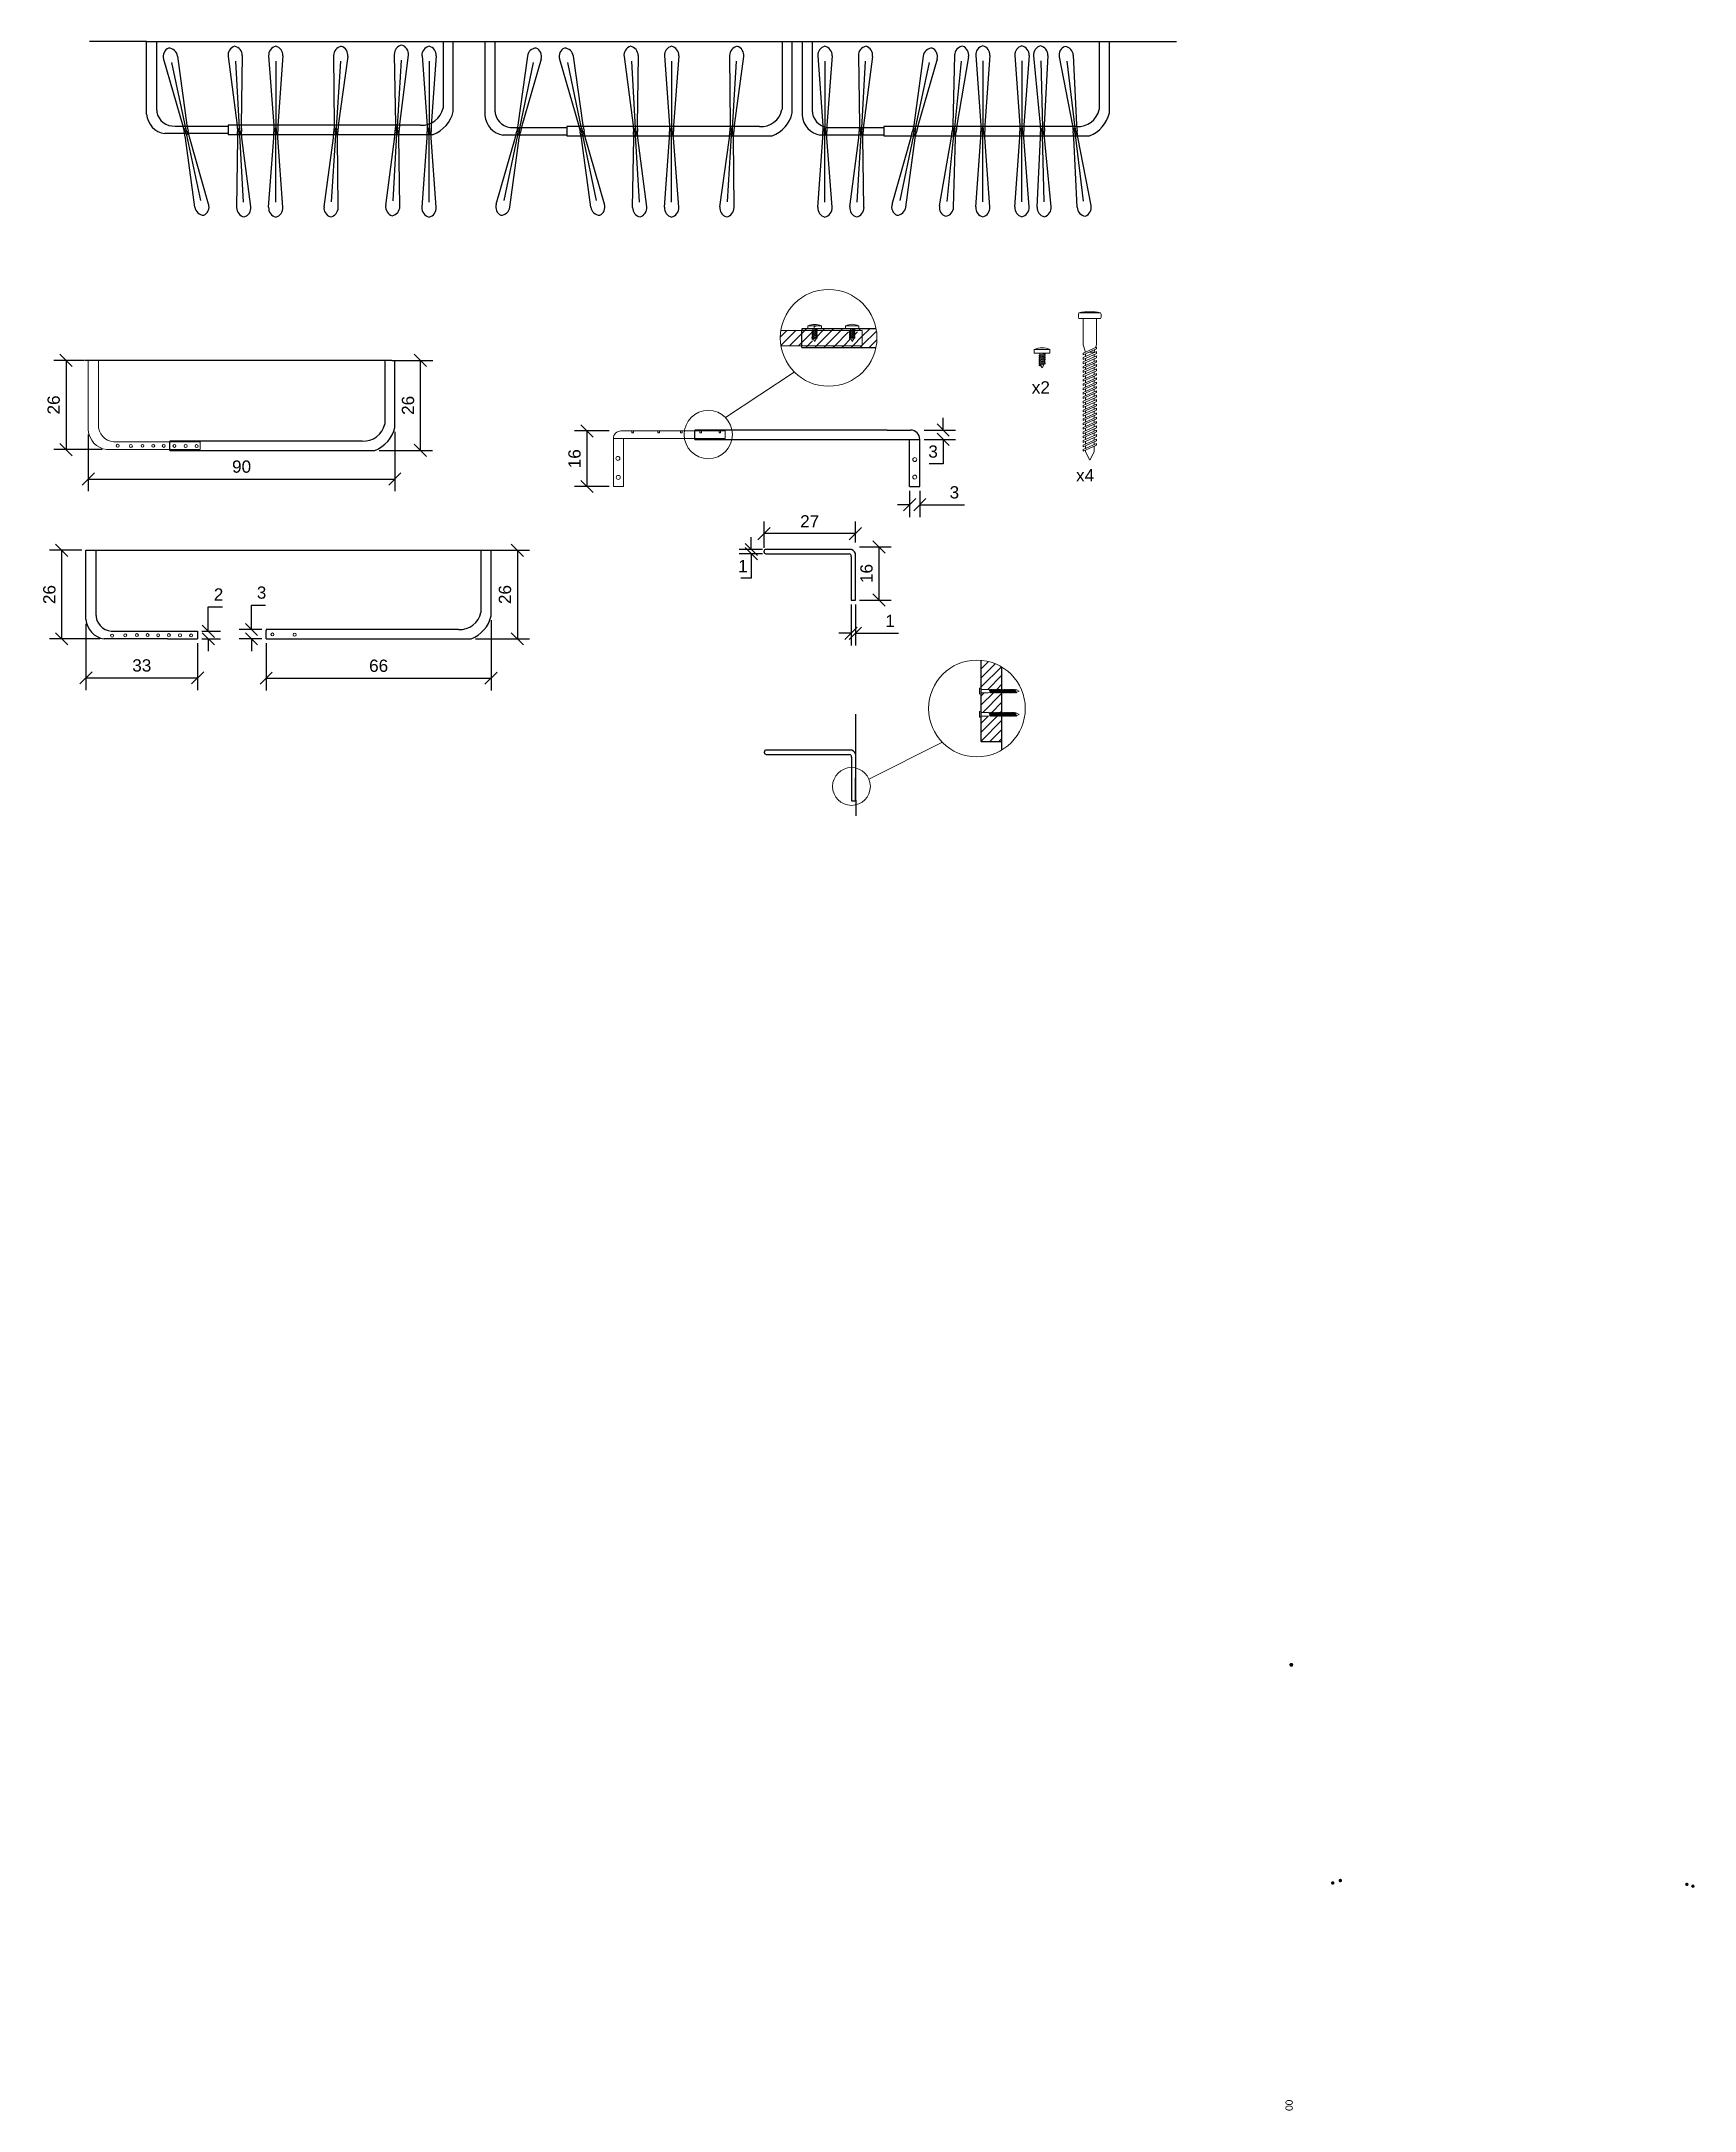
# Model space of a CAD drawing. Header units: inches. Extents: x -337 to 148, y 38 to 645.
import ezdxf

# ---------------------------------------------------------------- set-up
doc = ezdxf.new("R2010")
doc.units = ezdxf.units.IN
doc.header["$MEASUREMENT"] = 0
for name, color, linetype, lineweight in [('Chiodi', 7, 'Continuous', 18), ('Mulig', 7, 'Continuous', 25), ('Muri', 7, 'Continuous', 30), ('Proiettato', 4, 'Continuous', 20), ('Quote', 1, 'Continuous', 15), ('Sezionato', 7, 'Continuous', 25)]:
    doc.layers.add(name, color=color, linetype=linetype, lineweight=lineweight)
doc.styles.get("Standard").update_dxf_attribs({"font": 'Arial.ttf'})
doc.dimstyles.get("Standard").update_dxf_attribs({"dimtxt": 0.18, "dimasz": 0.18, "dimexe": 0.18, "dimexo": 0.0625, "dimgap": 0.09, "dimtad": 1, "dimtoh": 1, "dimdec": 0, "dimzin": 0, "dimdsep": 46, "dimtxsty": 'Standard', "dimblk": 'OBLIQUE', "dimblk1": 'OBLIQUE', "dimblk2": 'OBLIQUE', "dimcen": 0.09, "dimadec": 0, "dimazin": 0, "dimtfac": 1, "dimtdec": 0, "dimtofl": 0, "dimtmove": 0, "dimatfit": 3, "dimfxl": 1, "dimtolj": 1, "dimtzin": 0, "dimarcsym": 0})

msp = doc.modelspace()

# ---------------------------------------------------------------- texts
at = {"layer": 'Chiodi', "char_height": 3.6244, "attachment_point": 1}
for s, insert in [('{\\fArial|b0|i0|c0|p0;x2}', (-46.4, 545.58)), ('{\\fArial|b0|i0|c0|p0;x4}', (-33.39, 519.78))]:
    msp.add_mtext_dynamic_manual_height_columns(s, width=41.6377, gutter_width=1, heights=[0], dxfattribs=dict(at, insert=insert))

# ---------------------------------------------------------------- blocks, each defined once
blk = doc.blocks.new('_Oblique')
at = {"color": 0, "linetype": 'ByBlock', "lineweight": -2}
blk.add_line((-0.5, -0.5), (0.5, 0.5), dxfattribs=at)
blk = doc.blocks.new('*D27')
at = {"layer": 'Defpoints', "color": 0, "transparency": 16777216}
for p in [(-233.46, 551.72), (-225.96, 551.72), (-239.33, 525.27)]:
    blk.add_point(p, dxfattribs=at)
at = {"layer": 'Quote', "color": 0, "lineweight": -2, "transparency": 16777216}
for p, q in [((-232.21, 551.72), (-222.36, 551.72)), ((-225.96, 525.27), (-225.96, 551.72)), ((-238.08, 525.27), (-222.36, 525.27))]:
    blk.add_line(p, q, dxfattribs=at)
at = {"layer": 'Quote', "color": 0, "lineweight": -2, "transparency": 16777216, "xscale": 3.6, "yscale": 3.6, "zscale": 3.6}
for p, rotation in [((-225.96, 551.72), 90), ((-225.96, 525.27), 270)]:
    blk.add_blockref('_Oblique', p, dxfattribs=dict(at, rotation=rotation))
at = {"layer": 'Quote', "color": 0, "transparency": 16777216, "insert": (-229.58, 538.5), "char_height": 3.6, "attachment_point": 5, "rotation": 90}
blk.add_mtext('\\A1;26', dxfattribs=at)
blk = doc.blocks.new('*D28')
at = {"layer": 'Defpoints', "color": 0, "transparency": 16777216}
for p in [(-323.49, 531.22), (-233.46, 532.02), (-233.46, 516.88)]:
    blk.add_point(p, dxfattribs=at)
at = {"layer": 'Quote', "color": 0, "lineweight": -2, "transparency": 16777216}
for p, q in [((-323.49, 529.97), (-323.49, 513.28)), ((-233.46, 530.77), (-233.46, 513.28)), ((-323.49, 516.88), (-233.46, 516.88))]:
    blk.add_line(p, q, dxfattribs=at)
at = {"layer": 'Quote', "color": 0, "lineweight": -2, "transparency": 16777216, "xscale": 3.6, "yscale": 3.6, "zscale": 3.6, "rotation": 180}
blk.add_blockref('_Oblique', (-323.49, 516.88), dxfattribs=at)
at = {"layer": 'Quote', "color": 0, "lineweight": -2, "transparency": 16777216, "xscale": 3.6, "yscale": 3.6, "zscale": 3.6}
blk.add_blockref('_Oblique', (-233.46, 516.88), dxfattribs=at)
at = {"layer": 'Quote', "color": 0, "transparency": 16777216, "insert": (-278.47, 520.5), "char_height": 3.6, "attachment_point": 5}
blk.add_mtext('\\A1;90', dxfattribs=at)
blk = doc.blocks.new('*D29')
at = {"layer": 'Defpoints', "color": 0, "transparency": 16777216}
for p in [(-323.49, 551.72), (-330.03, 525.53), (-318.17, 525.53)]:
    blk.add_point(p, dxfattribs=at)
at = {"layer": 'Quote', "color": 0, "lineweight": -2, "transparency": 16777216}
for p, q in [((-324.74, 551.72), (-333.63, 551.72)), ((-330.03, 551.72), (-330.03, 525.53)), ((-319.42, 525.53), (-333.63, 525.53))]:
    blk.add_line(p, q, dxfattribs=at)
at = {"layer": 'Quote', "color": 0, "lineweight": -2, "transparency": 16777216, "xscale": 3.6, "yscale": 3.6, "zscale": 3.6}
for p, rotation in [((-330.03, 551.72), 90), ((-330.03, 525.53), 270)]:
    blk.add_blockref('_Oblique', p, dxfattribs=dict(at, rotation=rotation))
at = {"layer": 'Quote', "color": 0, "transparency": 16777216, "insert": (-333.65, 538.63), "char_height": 3.6, "attachment_point": 5, "rotation": 90}
blk.add_mtext('\\A1;26', dxfattribs=at)
blk = doc.blocks.new('*D32')
at = {"layer": 'Defpoints', "color": 0, "transparency": 16777216}
for p in [(-205.18, 476.68), (-271.26, 469.94), (-205.18, 458.41)]:
    blk.add_point(p, dxfattribs=at)
at = {"layer": 'Quote', "color": 0, "lineweight": -2, "transparency": 16777216}
for p, q in [((-205.18, 475.43), (-205.18, 454.81)), ((-271.26, 468.69), (-271.26, 454.81)), ((-271.26, 458.41), (-205.18, 458.41))]:
    blk.add_line(p, q, dxfattribs=at)
at = {"layer": 'Quote', "color": 0, "lineweight": -2, "transparency": 16777216, "xscale": 3.6, "yscale": 3.6, "zscale": 3.6, "rotation": 180}
blk.add_blockref('_Oblique', (-271.26, 458.41), dxfattribs=at)
at = {"layer": 'Quote', "color": 0, "lineweight": -2, "transparency": 16777216, "xscale": 3.6, "yscale": 3.6, "zscale": 3.6}
blk.add_blockref('_Oblique', (-205.18, 458.41), dxfattribs=at)
at = {"layer": 'Quote', "color": 0, "transparency": 16777216, "insert": (-238.22, 462.03), "char_height": 3.6, "attachment_point": 5}
blk.add_mtext('\\A1;66', dxfattribs=at)
blk = doc.blocks.new('*D33')
at = {"layer": 'Defpoints', "color": 0, "transparency": 16777216}
for p in [(-324.19, 475.63), (-291.37, 469.94), (-291.37, 458.5)]:
    blk.add_point(p, dxfattribs=at)
at = {"layer": 'Quote', "color": 0, "lineweight": -2, "transparency": 16777216}
for p, q in [((-324.19, 474.38), (-324.19, 454.9)), ((-291.37, 468.69), (-291.37, 454.9)), ((-324.19, 458.5), (-291.37, 458.5))]:
    blk.add_line(p, q, dxfattribs=at)
at = {"layer": 'Quote', "color": 0, "lineweight": -2, "transparency": 16777216, "xscale": 3.6, "yscale": 3.6, "zscale": 3.6, "rotation": 180}
blk.add_blockref('_Oblique', (-324.19, 458.5), dxfattribs=at)
at = {"layer": 'Quote', "color": 0, "lineweight": -2, "transparency": 16777216, "xscale": 3.6, "yscale": 3.6, "zscale": 3.6}
blk.add_blockref('_Oblique', (-291.37, 458.5), dxfattribs=at)
at = {"layer": 'Quote', "color": 0, "transparency": 16777216, "insert": (-307.78, 462.12), "char_height": 3.6, "attachment_point": 5}
blk.add_mtext('\\A1;33', dxfattribs=at)
blk = doc.blocks.new('*D34')
at = {"layer": 'Defpoints', "color": 0, "transparency": 16777216}
for p in [(-331.29, 495.95), (-324.17, 495.95), (-318.87, 469.94)]:
    blk.add_point(p, dxfattribs=at)
at = {"layer": 'Quote', "color": 0, "lineweight": -2, "transparency": 16777216}
for p, q in [((-325.42, 495.95), (-334.89, 495.95)), ((-331.29, 469.94), (-331.29, 495.95)), ((-320.12, 469.94), (-334.89, 469.94))]:
    blk.add_line(p, q, dxfattribs=at)
at = {"layer": 'Quote', "color": 0, "lineweight": -2, "transparency": 16777216, "xscale": 3.6, "yscale": 3.6, "zscale": 3.6}
for p, rotation in [((-331.29, 495.95), 90), ((-331.29, 469.94), 270)]:
    blk.add_blockref('_Oblique', p, dxfattribs=dict(at, rotation=rotation))
at = {"layer": 'Quote', "color": 0, "transparency": 16777216, "insert": (-334.91, 482.95), "char_height": 3.6, "attachment_point": 5, "rotation": 90}
blk.add_mtext('\\A1;26', dxfattribs=at)
blk = doc.blocks.new('*D35')
at = {"layer": 'Defpoints', "color": 0, "transparency": 16777216}
for p in [(-291.37, 472.18), (-291.37, 469.94), (-288.24, 472.18)]:
    blk.add_point(p, dxfattribs=at)
at = {"layer": 'Quote', "color": 0, "lineweight": -2, "transparency": 16777216}
for p, q in [((-288.24, 472.18), (-288.24, 479.38)), ((-288.24, 479.38), (-284.03, 479.38)), ((-290.12, 472.18), (-284.64, 472.18)), ((-290.12, 469.94), (-284.64, 469.94)), ((-288.24, 469.94), (-288.24, 466.34))]:
    blk.add_line(p, q, dxfattribs=at)
at = {"layer": 'Quote', "color": 0, "lineweight": -2, "transparency": 16777216, "xscale": 3.6, "yscale": 3.6, "zscale": 3.6}
for p, rotation in [((-288.24, 472.18), 270), ((-288.24, 469.94), 90)]:
    blk.add_blockref('_Oblique', p, dxfattribs=dict(at, rotation=rotation))
at = {"layer": 'Quote', "color": 0, "transparency": 16777216, "insert": (-285.23, 482.98), "char_height": 3.6, "attachment_point": 5}
blk.add_mtext('\\A1;2', dxfattribs=at)
blk = doc.blocks.new('*D36')
at = {"layer": 'Defpoints', "color": 0, "transparency": 16777216}
for p in [(-275.56, 472.68), (-271.26, 472.68), (-271.26, 469.94)]:
    blk.add_point(p, dxfattribs=at)
at = {"layer": 'Quote', "color": 0, "lineweight": -2, "transparency": 16777216}
for p, q in [((-275.56, 472.68), (-275.56, 479.88)), ((-275.56, 479.88), (-271.45, 479.88)), ((-272.51, 472.68), (-279.16, 472.68)), ((-272.51, 469.94), (-279.16, 469.94)), ((-275.56, 469.94), (-275.56, 466.34))]:
    blk.add_line(p, q, dxfattribs=at)
at = {"layer": 'Quote', "color": 0, "lineweight": -2, "transparency": 16777216, "xscale": 3.6, "yscale": 3.6, "zscale": 3.6}
for p, rotation in [((-275.56, 472.68), 270), ((-275.56, 469.94), 90)]:
    blk.add_blockref('_Oblique', p, dxfattribs=dict(at, rotation=rotation))
at = {"layer": 'Quote', "color": 0, "transparency": 16777216, "insert": (-272.6, 483.51), "char_height": 3.6, "attachment_point": 5}
blk.add_mtext('\\A1;3', dxfattribs=at)
blk = doc.blocks.new('*D37')
at = {"layer": 'Defpoints', "color": 0, "transparency": 16777216}
for p in [(-205.18, 495.95), (-211.05, 469.94), (-197.47, 469.94)]:
    blk.add_point(p, dxfattribs=at)
at = {"layer": 'Quote', "color": 0, "lineweight": -2, "transparency": 16777216}
for p, q in [((-203.93, 495.95), (-193.87, 495.95)), ((-197.47, 495.95), (-197.47, 469.94)), ((-209.8, 469.94), (-193.87, 469.94))]:
    blk.add_line(p, q, dxfattribs=at)
at = {"layer": 'Quote', "color": 0, "lineweight": -2, "transparency": 16777216, "xscale": 3.6, "yscale": 3.6, "zscale": 3.6}
for p, rotation in [((-197.47, 495.95), 90), ((-197.47, 469.94), 270)]:
    blk.add_blockref('_Oblique', p, dxfattribs=dict(at, rotation=rotation))
at = {"layer": 'Quote', "color": 0, "transparency": 16777216, "insert": (-201.1, 482.95), "char_height": 3.6, "attachment_point": 5, "rotation": 90}
blk.add_mtext('\\A1;26', dxfattribs=at)
blk = doc.blocks.new('*D38')
at = {"layer": 'Defpoints', "color": 0, "transparency": 16777216}
for p in [(-169.27, 530.99), (-177.05, 514.67), (-169.27, 514.67)]:
    blk.add_point(p, dxfattribs=at)
at = {"layer": 'Quote', "color": 0, "lineweight": -2, "transparency": 16777216}
for p, q in [((-170.52, 530.99), (-180.65, 530.99)), ((-177.05, 530.99), (-177.05, 514.67)), ((-170.52, 514.67), (-180.65, 514.67))]:
    blk.add_line(p, q, dxfattribs=at)
at = {"layer": 'Quote', "color": 0, "lineweight": -2, "transparency": 16777216, "xscale": 3.6, "yscale": 3.6, "zscale": 3.6}
for p, rotation in [((-177.05, 530.99), 90), ((-177.05, 514.67), 270)]:
    blk.add_blockref('_Oblique', p, dxfattribs=dict(at, rotation=rotation))
at = {"layer": 'Quote', "color": 0, "transparency": 16777216, "insert": (-180.68, 522.83), "char_height": 3.6, "attachment_point": 5, "rotation": 90}
blk.add_mtext('\\A1;16', dxfattribs=at)
blk = doc.blocks.new('*D39')
at = {"layer": 'Defpoints', "color": 0, "transparency": 16777216}
for p in [(-79.24, 531.24), (-79.27, 528.5), (-72.42, 528.5)]:
    blk.add_point(p, dxfattribs=at)
at = {"layer": 'Quote', "color": 0, "lineweight": -2, "transparency": 16777216}
for p, q in [((-72.42, 531.24), (-72.42, 534.84)), ((-77.99, 531.24), (-68.82, 531.24)), ((-78.02, 528.5), (-68.82, 528.5)), ((-72.42, 528.5), (-72.42, 521.3)), ((-72.42, 521.3), (-76.53, 521.3))]:
    blk.add_line(p, q, dxfattribs=at)
at = {"layer": 'Quote', "color": 0, "lineweight": -2, "transparency": 16777216, "xscale": 3.6, "yscale": 3.6, "zscale": 3.6}
for p, rotation in [((-72.42, 531.24), 270), ((-72.42, 528.5), 90)]:
    blk.add_blockref('_Oblique', p, dxfattribs=dict(at, rotation=rotation))
at = {"layer": 'Quote', "color": 0, "transparency": 16777216, "insert": (-75.37, 524.92), "char_height": 3.6, "attachment_point": 5}
blk.add_mtext('\\A1;3', dxfattribs=at)
blk = doc.blocks.new('*D40')
at = {"layer": 'Defpoints', "color": 0, "transparency": 16777216}
for p in [(-82.26, 514.67), (-79.27, 514.67), (-79.27, 509.31)]:
    blk.add_point(p, dxfattribs=at)
at = {"layer": 'Quote', "color": 0, "lineweight": -2, "transparency": 16777216}
for p, q in [((-82.26, 513.42), (-82.26, 505.71)), ((-79.27, 513.42), (-79.27, 505.71)), ((-82.26, 509.31), (-85.86, 509.31)), ((-79.27, 509.31), (-66.17, 509.31))]:
    blk.add_line(p, q, dxfattribs=at)
at = {"layer": 'Quote', "color": 0, "lineweight": -2, "transparency": 16777216, "xscale": 3.6, "yscale": 3.6, "zscale": 3.6}
blk.add_blockref('_Oblique', (-82.26, 509.31), dxfattribs=at)
at = {"layer": 'Quote', "color": 0, "lineweight": -2, "transparency": 16777216, "xscale": 3.6, "yscale": 3.6, "zscale": 3.6, "rotation": 180}
blk.add_blockref('_Oblique', (-79.27, 509.31), dxfattribs=at)
at = {"layer": 'Quote', "color": 0, "transparency": 16777216, "insert": (-69.12, 512.94), "char_height": 3.6, "attachment_point": 5}
blk.add_mtext('\\A1;3', dxfattribs=at)
blk = doc.blocks.new('*D41')
at = {"layer": 'Defpoints', "color": 0, "transparency": 16777216}
for p in [(-99.45, 481.32), (-98.21, 481.32), (-98.21, 471.6)]:
    blk.add_point(p, dxfattribs=at)
at = {"layer": 'Quote', "color": 0, "lineweight": -2, "transparency": 16777216}
for p, q in [((-99.45, 480.07), (-99.45, 468)), ((-98.21, 480.07), (-98.21, 468)), ((-99.45, 471.6), (-103.05, 471.6)), ((-98.21, 471.6), (-85.55, 471.6))]:
    blk.add_line(p, q, dxfattribs=at)
at = {"layer": 'Quote', "color": 0, "lineweight": -2, "transparency": 16777216, "xscale": 3.6, "yscale": 3.6, "zscale": 3.6}
blk.add_blockref('_Oblique', (-99.45, 471.6), dxfattribs=at)
at = {"layer": 'Quote', "color": 0, "lineweight": -2, "transparency": 16777216, "xscale": 3.6, "yscale": 3.6, "zscale": 3.6, "rotation": 180}
blk.add_blockref('_Oblique', (-98.21, 471.6), dxfattribs=at)
at = {"layer": 'Quote', "color": 0, "transparency": 16777216, "insert": (-88.01, 475.2), "char_height": 3.6, "attachment_point": 5}
blk.add_mtext('\\A1;1', dxfattribs=at)
blk = doc.blocks.new('*D42')
at = {"layer": 'Defpoints', "color": 0, "transparency": 16777216}
for p in [(-128.76, 494.92), (-124.23, 496.19), (-124.23, 494.92)]:
    blk.add_point(p, dxfattribs=at)
at = {"layer": 'Quote', "color": 0, "lineweight": -2, "transparency": 16777216}
for p, q in [((-128.76, 496.19), (-128.76, 499.79)), ((-125.48, 496.19), (-132.36, 496.19)), ((-125.48, 494.92), (-132.36, 494.92)), ((-128.76, 494.92), (-128.76, 487.72)), ((-128.76, 487.72), (-131.89, 487.72))]:
    blk.add_line(p, q, dxfattribs=at)
at = {"layer": 'Quote', "color": 0, "lineweight": -2, "transparency": 16777216, "xscale": 3.6, "yscale": 3.6, "zscale": 3.6}
for p, rotation in [((-128.76, 496.19), 270), ((-128.76, 494.92), 90)]:
    blk.add_blockref('_Oblique', p, dxfattribs=dict(at, rotation=rotation))
at = {"layer": 'Quote', "color": 0, "transparency": 16777216, "insert": (-131.22, 491.32), "char_height": 3.6, "attachment_point": 5}
blk.add_mtext('\\A1;1', dxfattribs=at)
blk = doc.blocks.new('*D43')
at = {"layer": 'Defpoints', "color": 0, "transparency": 16777216}
for p in [(-98.21, 496.94), (-98.21, 481.32), (-91.29, 481.32)]:
    blk.add_point(p, dxfattribs=at)
at = {"layer": 'Quote', "color": 0, "lineweight": -2, "transparency": 16777216}
for p, q in [((-96.96, 496.94), (-87.69, 496.94)), ((-91.29, 496.94), (-91.29, 481.32)), ((-96.96, 481.32), (-87.69, 481.32))]:
    blk.add_line(p, q, dxfattribs=at)
at = {"layer": 'Quote', "color": 0, "lineweight": -2, "transparency": 16777216, "xscale": 3.6, "yscale": 3.6, "zscale": 3.6}
for p, rotation in [((-91.29, 496.94), 90), ((-91.29, 481.32), 270)]:
    blk.add_blockref('_Oblique', p, dxfattribs=dict(at, rotation=rotation))
at = {"layer": 'Quote', "color": 0, "transparency": 16777216, "insert": (-94.92, 489.13), "char_height": 3.6, "attachment_point": 5, "rotation": 90}
blk.add_mtext('\\A1;16', dxfattribs=at)
blk = doc.blocks.new('*D44')
at = {"layer": 'Defpoints', "color": 0, "transparency": 16777216}
for p in [(-125.02, 500.85), (-125.02, 495.43), (-98.21, 496.94)]:
    blk.add_point(p, dxfattribs=at)
at = {"layer": 'Quote', "color": 0, "lineweight": -2, "transparency": 16777216}
for p, q in [((-125.02, 496.68), (-125.02, 504.45)), ((-98.21, 498.19), (-98.21, 504.45)), ((-98.21, 500.85), (-125.02, 500.85))]:
    blk.add_line(p, q, dxfattribs=at)
at = {"layer": 'Quote', "color": 0, "lineweight": -2, "transparency": 16777216, "xscale": 3.6, "yscale": 3.6, "zscale": 3.6, "rotation": 180}
blk.add_blockref('_Oblique', (-125.02, 500.85), dxfattribs=at)
at = {"layer": 'Quote', "color": 0, "lineweight": -2, "transparency": 16777216, "xscale": 3.6, "yscale": 3.6, "zscale": 3.6}
blk.add_blockref('_Oblique', (-98.21, 500.85), dxfattribs=at)
at = {"layer": 'Quote', "color": 0, "transparency": 16777216, "insert": (-111.62, 504.45), "char_height": 3.6, "attachment_point": 5}
blk.add_mtext('\\A1;27', dxfattribs=at)

# ---------------------------------------------------------------- dimensions: what is measured, and where the dimension line sits
at = {"layer": 'Quote'}
for base, p1, p2, picture, middle in [((-330.03, 525.53), (-323.49, 551.72), (-318.17, 525.53), '*D29', (-333.65, 538.63)), ((-72.42, 528.5), (-79.24, 531.24), (-79.27, 528.5), '*D39', (-75.37, 524.92)), ((-177.05, 514.67), (-169.27, 530.99), (-169.27, 514.67), '*D38', (-180.68, 522.83)), ((-128.76, 494.92), (-124.23, 496.19), (-124.23, 494.92), '*D42', (-131.22, 491.32)), ((-331.29, 495.95), (-318.87, 469.94), (-324.17, 495.95), '*D34', (-334.91, 482.95)), ((-197.47, 469.94), (-205.18, 495.95), (-211.05, 469.94), '*D37', (-201.1, 482.95)), ((-288.24, 472.18), (-291.37, 469.94), (-291.37, 472.18), '*D35', (-285.23, 482.98)), ((-275.56, 472.68), (-271.26, 469.94), (-271.26, 472.68), '*D36', (-272.6, 483.51))]:
    dim = msp.add_linear_dim(base=base, p1=p1, p2=p2, angle=90, dimstyle='Standard', override={"dimscale": 20}, dxfattribs=at)
    dim.commit()
    dim.dimension.update_dxf_attribs({"geometry": picture, "text_midpoint": middle})
for base, p1, p2, picture, middle in [((-225.96, 551.72), (-239.33, 525.27), (-233.46, 551.72), '*D27', (-225.96, 538.5)), ((-91.29, 481.32), (-98.21, 496.94), (-98.21, 481.32), '*D43', (-91.29, 489.13))]:
    dim = msp.add_linear_dim(base=base, p1=p1, p2=p2, angle=90, dimstyle='Standard', override={"dimscale": 20}, dxfattribs=at)
    dim.commit()
    dim.dimension.update_dxf_attribs({"geometry": picture, "text_midpoint": middle, "dimtype": 160})
for base, p1, p2, picture, middle in [((-233.46, 516.88), (-323.49, 531.22), (-233.46, 532.02), '*D28', (-278.47, 520.5)), ((-79.27, 509.31), (-82.26, 514.67), (-79.27, 514.67), '*D40', (-69.12, 512.94)), ((-125.02, 500.85), (-98.21, 496.94), (-125.02, 495.43), '*D44', (-111.62, 504.45)), ((-291.37, 458.5), (-324.19, 475.63), (-291.37, 469.94), '*D33', (-307.78, 462.12)), ((-205.18, 458.41), (-271.26, 469.94), (-205.18, 476.68), '*D32', (-238.22, 462.03))]:
    dim = msp.add_linear_dim(base=base, p1=p1, p2=p2, dimstyle='Standard', override={"dimscale": 20}, dxfattribs=at)
    dim.commit()
    dim.dimension.update_dxf_attribs({"geometry": picture, "text_midpoint": middle})
dim = msp.add_linear_dim(base=(-98.21, 471.6), p1=(-99.45, 481.32), p2=(-98.21, 481.32), dimstyle='Standard', override={"dimscale": 20}, dxfattribs=at)
dim.commit()
dim.dimension.update_dxf_attribs({"geometry": '*D41', "text_midpoint": (-88.01, 471.6), "dimtype": 160})

# ---------------------------------------------------------------- hatches: boundary and pattern name
at = {"layer": 'Chiodi'}
h = msp.add_hatch(dxfattribs=at)
h.set_pattern_fill('ANSI31', color=256, scale=15)
h.paths.add_polyline_path([(-112.18, 560.96), (-113.9, 560.96), (-113.9, 560.46), (-112.18, 560.46)], flags=17)
h = msp.add_hatch(dxfattribs=at)
h.set_pattern_fill('ANSI31', color=256, scale=15)
h.paths.add_polyline_path([(-92.11, 560.96), (-94.81, 560.96), (-97.17, 560.96), (-97.17, 560.46), (-96.17, 560.46), (-96.17, 555.98), (-113.9, 555.98), (-113.9, 555.48), (-95.17, 555.48), (-92.15, 555.48, 0.050663), (-91.86, 558.33, 0.046516)])
h = msp.add_hatch(dxfattribs=at)
h.set_pattern_fill('ANSI31', color=256, scale=15)
h.set_pattern_definition([(45, (0.0235, 0.8929), (-1.325825, 1.325825), [])])
h.paths.add_polyline_path([(-108.18, 561.85), (-112.16, 561.85), (-112.15, 561.35), (-108.19, 561.35)], flags=17)
h = msp.add_hatch(dxfattribs=at)
h.set_pattern_fill('ANSI31', color=256, scale=15)
h.paths.add_polyline_path([(-101.14, 560.96), (-108.21, 560.96), (-108.21, 560.46), (-101.14, 560.46)], flags=17)
at = {"layer": 'Muri', "true_color": 0xffffff}
h = msp.add_hatch(color=7, dxfattribs=at)
h.dxf.hatch_style = 2
edge = h.paths.add_edge_path()
edge.add_spline(control_points=[(29.26, 168.7), (29.26, 168.38), (29.52, 168.13), (29.83, 168.13), (30.15, 168.13), (30.4, 168.38), (30.4, 168.7), (30.4, 169.01), (30.15, 169.27), (29.83, 169.27), (29.52, 169.27), (29.26, 169.01), (29.26, 168.7)], knot_values=[0, 0, 0, 0, 0.352778, 0.352778, 0.352778, 0.705556, 0.705556, 0.705556, 1.058333, 1.058333, 1.058333, 1.411111, 1.411111, 1.411111, 1.411111], degree=3, periodic=0)
edge.add_line((29.26, 168.7), (29.26, 168.7))
h = msp.add_hatch(color=7, dxfattribs=at)
h.dxf.hatch_style = 2
edge = h.paths.add_edge_path()
edge.add_spline(control_points=[(41.45, 104.63), (41.45, 104.33), (41.69, 104.09), (41.99, 104.09), (42.28, 104.09), (42.53, 104.33), (42.53, 104.63), (42.53, 104.93), (42.28, 105.17), (41.99, 105.17), (41.69, 105.17), (41.45, 104.93), (41.45, 104.63)], knot_values=[0, 0, 0, 0, 0.352778, 0.352778, 0.352778, 0.705556, 0.705556, 0.705556, 1.058333, 1.058333, 1.058333, 1.411111, 1.411111, 1.411111, 1.411111], degree=3, periodic=0)
edge.add_line((41.45, 104.63), (41.45, 104.63))
h = msp.add_hatch(color=7, dxfattribs=at)
h.dxf.hatch_style = 2
edge = h.paths.add_edge_path()
edge.add_spline(control_points=[(43.69, 105.35), (43.69, 105.05), (43.93, 104.81), (44.23, 104.81), (44.53, 104.81), (44.77, 105.05), (44.77, 105.35), (44.77, 105.65), (44.53, 105.89), (44.23, 105.89), (43.93, 105.89), (43.69, 105.65), (43.69, 105.35)], knot_values=[0, 0, 0, 0, 0.352778, 0.352778, 0.352778, 0.705556, 0.705556, 0.705556, 1.058333, 1.058333, 1.058333, 1.411111, 1.411111, 1.411111, 1.411111], degree=3, periodic=0)
edge.add_line((43.69, 105.35), (43.69, 105.35))
h = msp.add_hatch(color=7, dxfattribs=at)
h.dxf.hatch_style = 2
edge = h.paths.add_edge_path()
edge.add_spline(control_points=[(146.52, 104.22), (146.52, 103.94), (146.29, 103.71), (146.01, 103.71), (145.72, 103.71), (145.49, 103.94), (145.49, 104.22), (145.49, 104.51), (145.72, 104.74), (146.01, 104.74), (146.29, 104.74), (146.52, 104.51), (146.52, 104.22)], knot_values=[0, 0, 0, 0, 0.352778, 0.352778, 0.352778, 0.705556, 0.705556, 0.705556, 1.058333, 1.058333, 1.058333, 1.411111, 1.411111, 1.411111, 1.411111], degree=3, periodic=0)
edge.add_line((146.52, 104.22), (146.52, 104.22))
h = msp.add_hatch(color=7, dxfattribs=at)
h.dxf.hatch_style = 2
edge = h.paths.add_edge_path()
edge.add_spline(control_points=[(148.29, 103.69), (148.29, 103.41), (148.06, 103.18), (147.77, 103.18), (147.49, 103.18), (147.26, 103.41), (147.26, 103.69), (147.26, 103.98), (147.49, 104.21), (147.77, 104.21), (148.06, 104.21), (148.29, 103.98), (148.29, 103.69)], knot_values=[0, 0, 0, 0, 0.352778, 0.352778, 0.352778, 0.705556, 0.705556, 0.705556, 1.058333, 1.058333, 1.058333, 1.411111, 1.411111, 1.411111, 1.411111], degree=3, periodic=0)
edge.add_line((148.29, 103.69), (148.29, 103.69))
h = msp.add_hatch(color=7, dxfattribs=at)
h.dxf.hatch_style = 2
edge = h.paths.add_edge_path()
edge.add_spline(control_points=[(29.19, 39.42), (28.76, 39.42), (28.08, 39.61), (28.08, 40.16), (28.08, 40.71), (28.76, 40.91), (29.19, 40.91), (29.63, 40.91), (30.3, 40.71), (30.3, 40.16), (30.3, 39.62), (29.63, 39.42), (29.19, 39.42)], knot_values=[0, 0, 0, 0, 0.352778, 0.352778, 0.352778, 0.705556, 0.705556, 0.705556, 1.058333, 1.058333, 1.058333, 1.411111, 1.411111, 1.411111, 1.411111], degree=3, periodic=0)
edge.add_line((29.19, 39.42), (29.19, 39.42))
edge = h.paths.add_edge_path()
edge.add_spline(control_points=[(29.19, 39.68), (29.48, 39.68), (30.06, 39.78), (30.06, 40.16), (30.06, 40.55), (29.48, 40.65), (29.19, 40.65), (28.9, 40.65), (28.31, 40.55), (28.31, 40.16), (28.31, 39.78), (28.9, 39.68), (29.19, 39.68)], knot_values=[0, 0, 0, 0, 0.352778, 0.352778, 0.352778, 0.705556, 0.705556, 0.705556, 1.058333, 1.058333, 1.058333, 1.411111, 1.411111, 1.411111, 1.411111], degree=3, periodic=0)
edge.add_line((29.19, 39.68), (29.19, 39.68))
h = msp.add_hatch(color=7, dxfattribs=at)
h.dxf.hatch_style = 2
edge = h.paths.add_edge_path()
edge.add_spline(control_points=[(29.19, 37.79), (28.76, 37.79), (28.08, 37.98), (28.08, 38.53), (28.08, 39.08), (28.76, 39.28), (29.19, 39.28), (29.63, 39.28), (30.3, 39.08), (30.3, 38.53), (30.3, 37.99), (29.63, 37.79), (29.19, 37.79)], knot_values=[0, 0, 0, 0, 0.352778, 0.352778, 0.352778, 0.705556, 0.705556, 0.705556, 1.058333, 1.058333, 1.058333, 1.411111, 1.411111, 1.411111, 1.411111], degree=3, periodic=0)
edge.add_line((29.19, 37.79), (29.19, 37.79))
edge = h.paths.add_edge_path()
edge.add_spline(control_points=[(29.19, 38.05), (29.48, 38.05), (30.06, 38.15), (30.06, 38.53), (30.06, 38.91), (29.48, 39.02), (29.19, 39.02), (28.9, 39.02), (28.31, 38.91), (28.31, 38.53), (28.31, 38.15), (28.9, 38.05), (29.19, 38.05)], knot_values=[0, 0, 0, 0, 0.352778, 0.352778, 0.352778, 0.705556, 0.705556, 0.705556, 1.058333, 1.058333, 1.058333, 1.411111, 1.411111, 1.411111, 1.411111], degree=3, periodic=0)
edge.add_line((29.19, 38.05), (29.19, 38.05))
at = {"layer": 'Sezionato'}
h = msp.add_hatch(dxfattribs=at)
h.set_pattern_fill('ANSI31', color=256, scale=15)
h.paths.add_polyline_path([(-113.9, 560.46), (-120.1, 560.46, 0.037546), (-120.26, 558.33, 0.041587), (-120.06, 555.98), (-113.9, 555.98)])
h = msp.add_hatch(dxfattribs=at)
h.set_pattern_fill('ANSI31', color=256, scale=15)
h.paths.add_polyline_path([(-110.74, 557.91), (-110.94, 557.85), (-110.94, 558.11), (-110.74, 558.17), (-110.74, 558.41), (-110.94, 558.35), (-110.94, 558.6), (-110.74, 558.66), (-110.74, 558.89), (-110.94, 558.82), (-110.94, 559.08), (-110.74, 559.14), (-110.74, 559.37), (-110.95, 559.3), (-110.95, 559.56), (-110.74, 559.62), (-110.74, 560.07), (-111.97, 560.07, -0.451167), (-112.18, 560.25), (-112.18, 560.46), (-113.9, 560.46), (-113.9, 555.98), (-96.17, 555.98), (-96.17, 560.46), (-97.17, 560.46), (-97.17, 560.26, -0.41587), (-97.35, 560.08), (-98.61, 560.08), (-98.61, 559.95), (-98.4, 560.01), (-98.4, 559.76), (-98.61, 559.7), (-98.61, 559.46), (-98.4, 559.53), (-98.4, 559.28), (-98.61, 559.22), (-98.61, 558.99), (-98.4, 559.05), (-98.4, 558.81), (-98.61, 558.74), (-98.61, 558.49), (-98.4, 558.55), (-98.4, 558.31), (-98.61, 558.25), (-98.61, 558.04), (-98.42, 558.09), (-98.42, 557.85), (-98.61, 557.79), (-98.61, 557.58), (-98.41, 557.63), (-98.41, 557.39), (-98.59, 557.34), (-99.15, 556.37), (-99.55, 557.05), (-99.91, 556.94), (-99.91, 557.19), (-99.67, 557.26), (-99.7, 557.31), (-99.7, 557.46), (-99.92, 557.39), (-99.92, 557.65), (-99.7, 557.71), (-99.7, 557.92), (-99.9, 557.86), (-99.9, 558.11), (-99.7, 558.17), (-99.7, 558.41), (-99.9, 558.35), (-99.9, 558.61), (-99.7, 558.67), (-99.7, 558.89), (-99.9, 558.83), (-99.9, 559.08), (-99.7, 559.14), (-99.7, 559.37), (-99.91, 559.31), (-99.91, 559.56), (-99.7, 559.63), (-99.7, 560.08), (-100.93, 560.07, -0.451167), (-101.13, 560.25), (-101.14, 560.46), (-108.21, 560.46), (-108.21, 560.25, -0.41587), (-108.39, 560.07), (-109.65, 560.07), (-109.65, 559.94), (-109.45, 560), (-109.45, 559.76), (-109.65, 559.7), (-109.65, 559.46), (-109.44, 559.52), (-109.44, 559.28), (-109.65, 559.22), (-109.65, 558.98), (-109.44, 559.05), (-109.44, 558.8), (-109.65, 558.74), (-109.65, 558.49), (-109.44, 558.55), (-109.44, 558.31), (-109.65, 558.24), (-109.65, 558.03), (-109.46, 558.09), (-109.46, 557.84), (-109.65, 557.79), (-109.65, 557.57), (-109.45, 557.63), (-109.45, 557.39), (-109.63, 557.33), (-110.19, 556.36), (-110.59, 557.04), (-110.96, 556.93), (-110.96, 557.19), (-110.71, 557.26), (-110.74, 557.31), (-110.74, 557.46), (-110.96, 557.39), (-110.96, 557.64), (-110.74, 557.71)], flags=17)
h = msp.add_hatch(dxfattribs=at)
h.set_pattern_fill('ANSI31', color=256, scale=15)
h.paths.add_polyline_path([(-55.24, 461.69, 0.112438), (-61.24, 463.63), (-61.24, 455.12), (-59.18, 455.12), (-58.97, 455.05), (-59, 455.12), (-58.86, 455.12), (-58.81, 455), (-58.62, 454.93), (-58.57, 454.93), (-58.66, 455.12), (-58.51, 455.12), (-58.43, 454.93), (-58.23, 454.93), (-58.31, 455.12), (-58.17, 455.12), (-58.09, 454.93), (-57.88, 454.93), (-57.97, 455.12), (-57.83, 455.12), (-57.74, 454.93), (-57.55, 454.93), (-57.64, 455.12), (-57.5, 455.12), (-57.41, 454.93), (-57.21, 454.93), (-57.3, 455.12), (-57.16, 455.12), (-57.07, 454.93), (-56.86, 454.93), (-56.95, 455.12), (-56.81, 455.12), (-56.72, 454.93), (-56.52, 454.93), (-56.61, 455.12), (-56.47, 455.12), (-56.38, 454.93), (-56.18, 454.93), (-56.26, 455.12), (-56.12, 455.12), (-56.04, 454.93), (-55.84, 454.93), (-55.93, 455.12), (-55.79, 455.12), (-55.7, 454.93), (-55.49, 454.93), (-55.58, 455.12), (-55.44, 455.12), (-55.35, 454.93), (-55.24, 454.93)])
h = msp.add_hatch(dxfattribs=at)
h.set_pattern_fill('ANSI31', color=256, scale=15)
h.paths.add_polyline_path([(-55.24, 454.27), (-55.4, 454.27), (-55.32, 454.08), (-55.46, 454.08), (-55.54, 454.27), (-55.74, 454.27), (-55.65, 454.08), (-55.79, 454.08), (-55.88, 454.27), (-56.08, 454.27), (-56, 454.08), (-56.14, 454.08), (-56.22, 454.27), (-56.42, 454.27), (-56.34, 454.08), (-56.48, 454.08), (-56.56, 454.27), (-56.77, 454.27), (-56.68, 454.08), (-56.82, 454.08), (-56.91, 454.27), (-57.11, 454.27), (-57.03, 454.08), (-57.17, 454.08), (-57.25, 454.27), (-57.44, 454.27), (-57.36, 454.08), (-57.5, 454.08), (-57.58, 454.27), (-57.79, 454.27), (-57.7, 454.08), (-57.84, 454.08), (-57.93, 454.27), (-58.13, 454.27), (-58.04, 454.08), (-58.18, 454.08), (-58.27, 454.27), (-58.48, 454.27), (-58.39, 454.08), (-58.53, 454.08), (-58.62, 454.27), (-59.18, 454.08), (-61.24, 454.08), (-61.24, 448.31), (-59.18, 448.31), (-58.97, 448.24), (-59, 448.31), (-58.86, 448.31), (-58.8, 448.18), (-58.62, 448.12), (-58.57, 448.12), (-58.65, 448.31), (-58.51, 448.31), (-58.43, 448.12), (-58.23, 448.12), (-58.31, 448.31), (-58.17, 448.31), (-58.09, 448.12), (-57.88, 448.12), (-57.97, 448.31), (-57.83, 448.31), (-57.74, 448.12), (-57.55, 448.12), (-57.64, 448.31), (-57.49, 448.31), (-57.41, 448.12), (-57.21, 448.12), (-57.29, 448.31), (-57.15, 448.31), (-57.07, 448.12), (-56.86, 448.12), (-56.94, 448.31), (-56.8, 448.31), (-56.72, 448.12), (-56.52, 448.12), (-56.6, 448.31), (-56.46, 448.31), (-56.38, 448.12), (-56.17, 448.12), (-56.26, 448.31), (-56.12, 448.31), (-56.03, 448.12), (-55.84, 448.12), (-55.93, 448.31), (-55.79, 448.31), (-55.7, 448.12), (-55.49, 448.12), (-55.58, 448.31), (-55.44, 448.31), (-55.35, 448.12), (-55.24, 448.12)])
h = msp.add_hatch(dxfattribs=at)
h.set_pattern_fill('ANSI31', color=256, scale=15)
h.paths.add_polyline_path([(-55.24, 447.45), (-55.4, 447.45), (-55.32, 447.26), (-55.46, 447.26), (-55.54, 447.45), (-55.73, 447.45), (-55.65, 447.26), (-55.79, 447.26), (-55.87, 447.45), (-56.08, 447.45), (-55.99, 447.26), (-56.13, 447.26), (-56.22, 447.45), (-56.42, 447.45), (-56.33, 447.26), (-56.47, 447.26), (-56.56, 447.45), (-56.77, 447.45), (-56.68, 447.26), (-56.82, 447.26), (-56.91, 447.45), (-57.11, 447.45), (-57.02, 447.26), (-57.16, 447.26), (-57.25, 447.45), (-57.44, 447.45), (-57.36, 447.26), (-57.5, 447.26), (-57.58, 447.45), (-57.79, 447.45), (-57.7, 447.26), (-57.84, 447.26), (-57.93, 447.45), (-58.13, 447.45), (-58.04, 447.26), (-58.18, 447.26), (-58.27, 447.45), (-58.48, 447.45), (-58.39, 447.26), (-58.53, 447.26), (-58.62, 447.45), (-59.18, 447.26), (-61.24, 447.26), (-61.24, 446.94), (-61.24, 439.72), (-55.24, 439.72)])

# ---------------------------------------------------------------- linework, layer by layer
at = {"layer": 'Chiodi', "color": 2}
for p, q in [((-32.53, 565.71), (-26.18, 565.71)), ((-32.53, 563.97), (-31.31, 563.97)), ((-31.31, 563.97), (-31.31, 556.26)), ((-31.31, 563.97), (-27.4, 563.97)), ((-27.4, 563.97), (-27.4, 556.26)), ((-27.4, 563.97), (-26.18, 563.97)), ((-31.32, 551.25), (-27.4, 553.02)), ((-31.31, 556.26), (-30.6, 554.16)), ((-31.31, 553.83), (-27.4, 555.6)), ((-31.31, 553.31), (-27.4, 555.07)), ((-31.31, 552.52), (-27.4, 554.29)), ((-31.31, 553.83), (-31.31, 553.83)), ((-31.31, 553.83), (-31.31, 553.31)), ((-31.31, 552), (-27.4, 553.76)), ((-30.6, 553.63), (-30.6, 552.85)), ((-29.43, 554.16), (-28.11, 554.16)), ((-28.11, 554.16), (-27.87, 554.86)), ((-28.11, 554.16), (-28.11, 553.97)), ((-28.11, 553.44), (-28.11, 552.7)), ((-27.66, 555.48), (-27.4, 556.26)), ((-27.4, 555.59), (-27.4, 555.07)), ((-27.4, 554.29), (-27.4, 553.76)), ((-27.4, 553.01), (-27.4, 552.49)), ((-31.32, 550.73), (-27.4, 552.49)), ((-31.32, 549.96), (-27.4, 551.72)), ((-31.32, 551.25), (-31.32, 550.73)), ((-31.32, 549.43), (-27.4, 551.19)), ((-31.32, 549.96), (-31.32, 549.43)), ((-31.31, 552.52), (-31.31, 552)), ((-31.31, 548.72), (-27.39, 550.48)), ((-31.31, 548.19), (-27.4, 549.95)), ((-31.31, 547.44), (-27.4, 549.2)), ((-31.31, 548.72), (-31.31, 548.19)), ((-31.31, 546.91), (-27.4, 548.68)), ((-31.31, 546.13), (-27.4, 547.89)), ((-31.31, 547.44), (-31.31, 546.91)), ((-31.31, 545.6), (-27.4, 547.37)), ((-30.6, 551.57), (-30.6, 552.32)), ((-30.6, 550.28), (-30.6, 551.05)), ((-30.6, 549.04), (-30.6, 549.76)), ((-30.6, 547.76), (-30.6, 548.51)), ((-30.6, 546.45), (-30.6, 547.24)), ((-28.11, 552.17), (-28.11, 551.4)), ((-28.11, 550.88), (-28.11, 550.16)), ((-28.11, 549.63), (-28.11, 548.88)), ((-28.11, 548.36), (-28.11, 547.57)), ((-28.11, 547.05), (-28.11, 546.3)), ((-27.4, 551.72), (-27.4, 551.19)), ((-27.4, 550.48), (-27.4, 549.95)), ((-27.4, 549.2), (-27.4, 548.68)), ((-27.4, 547.89), (-27.4, 547.37)), ((-31.31, 544.85), (-27.4, 546.62)), ((-31.31, 546.13), (-31.31, 545.6)), ((-31.31, 544.33), (-27.4, 546.09)), ((-31.31, 543.56), (-27.4, 545.33)), ((-31.31, 544.85), (-31.31, 544.33)), ((-31.31, 543.04), (-27.4, 544.8)), ((-31.31, 542.32), (-27.39, 544.09)), ((-31.31, 543.56), (-31.31, 543.04)), ((-31.31, 541.8), (-27.39, 543.56)), ((-31.31, 541.01), (-27.4, 542.77)), ((-31.31, 542.32), (-31.31, 541.8)), ((-31.31, 540.48), (-27.4, 542.25)), ((-31.31, 539.7), (-27.4, 541.46)), ((-31.31, 541.01), (-31.31, 540.48)), ((-31.31, 539.17), (-27.4, 540.94)), ((-30.6, 545.18), (-30.6, 545.93)), ((-30.6, 543.89), (-30.6, 544.65)), ((-30.6, 542.64), (-30.6, 543.36)), ((-30.6, 541.33), (-30.6, 542.12)), ((-30.6, 540.02), (-30.6, 540.81)), ((-28.11, 545.77), (-28.11, 545.01)), ((-28.11, 544.48), (-28.11, 543.76)), ((-28.11, 543.24), (-28.11, 542.45)), ((-28.11, 541.93), (-28.11, 541.14)), ((-27.4, 546.62), (-27.4, 546.09)), ((-27.4, 545.32), (-27.4, 544.8)), ((-27.4, 542.77), (-27.4, 542.25)), ((-27.4, 541.46), (-27.4, 540.94)), ((-27.39, 544.08), (-27.39, 543.56)), ((-31.31, 538.43), (-27.4, 540.19)), ((-31.31, 539.7), (-31.31, 539.17)), ((-31.31, 537.9), (-27.4, 539.66)), ((-31.31, 537.13), (-27.4, 538.9)), ((-31.31, 538.43), (-31.31, 537.9)), ((-31.31, 536.61), (-27.4, 538.37)), ((-31.31, 535.89), (-27.39, 537.66)), ((-31.31, 537.13), (-31.31, 536.61)), ((-31.31, 535.37), (-27.39, 537.13)), ((-31.31, 534.58), (-27.4, 536.34)), ((-31.31, 535.89), (-31.31, 535.37)), ((-31.31, 534.05), (-27.4, 535.82)), ((-31.31, 533.27), (-27.4, 535.03)), ((-30.6, 538.75), (-30.6, 539.5)), ((-30.6, 537.46), (-30.6, 538.22)), ((-30.6, 536.21), (-30.6, 536.93)), ((-30.6, 534.9), (-30.6, 535.69)), ((-28.11, 540.62), (-28.11, 539.87)), ((-28.11, 539.34), (-28.11, 538.58)), ((-28.11, 538.05), (-28.11, 537.33)), ((-28.11, 536.81), (-28.11, 536.02)), ((-28.11, 535.5), (-28.11, 534.71)), ((-27.4, 540.19), (-27.4, 539.66)), ((-27.4, 538.89), (-27.4, 538.37)), ((-27.4, 536.34), (-27.4, 535.82)), ((-27.4, 535.03), (-27.4, 534.51)), ((-27.39, 537.65), (-27.39, 537.13)), ((-31.31, 534.58), (-31.31, 534.05)), ((-31.31, 532.74), (-27.4, 534.51)), ((-31.31, 532), (-27.4, 533.76)), ((-31.31, 533.27), (-31.31, 532.74)), ((-31.31, 531.47), (-27.4, 533.23)), ((-31.31, 530.7), (-27.4, 532.47)), ((-31.31, 532), (-31.31, 531.47)), ((-31.31, 530.18), (-27.4, 531.94)), ((-31.31, 529.46), (-27.39, 531.23)), ((-31.31, 530.7), (-31.31, 530.18)), ((-31.31, 528.94), (-27.39, 530.7)), ((-31.31, 528.15), (-27.4, 529.91)), ((-31.31, 529.46), (-31.31, 528.94)), ((-31.31, 527.62), (-27.4, 529.39)), ((-31.31, 526.84), (-27.4, 528.6)), ((-30.6, 533.59), (-30.6, 534.38)), ((-30.6, 532.32), (-30.6, 533.07)), ((-30.6, 531.03), (-30.6, 531.79)), ((-30.6, 529.78), (-30.6, 530.5)), ((-30.6, 528.47), (-30.6, 529.26)), ((-28.11, 534.19), (-28.11, 533.44)), ((-28.11, 532.91), (-28.11, 532.15)), ((-28.11, 531.62), (-28.11, 530.9)), ((-28.11, 530.38), (-28.11, 529.59)), ((-28.11, 529.07), (-28.11, 528.28)), ((-27.4, 533.76), (-27.4, 533.23)), ((-27.4, 532.46), (-27.4, 531.94)), ((-27.4, 529.91), (-27.4, 529.39)), ((-27.4, 528.6), (-27.4, 528.08)), ((-27.39, 531.22), (-27.39, 530.7)), ((-31.31, 528.15), (-31.31, 527.62)), ((-31.31, 526.32), (-27.4, 528.08)), ((-31.31, 525.57), (-27.4, 527.33)), ((-31.31, 526.84), (-31.31, 526.32)), ((-31.31, 525.04), (-27.4, 526.8)), ((-31.31, 525.57), (-31.31, 525.04)), ((-30.6, 527.16), (-30.6, 527.95)), ((-30.6, 525.89), (-30.6, 526.64)), ((-30.6, 524.81), (-30.6, 525.36)), ((-29.35, 522.42), (-30.6, 524.81)), ((-29.35, 522.42), (-28.11, 524.81)), ((-28.11, 527.76), (-28.11, 527.01)), ((-28.11, 526.48), (-28.11, 524.81)), ((-27.4, 527.33), (-27.4, 526.8)), ((-29.35, 522.42), (-29.35, 522.42)), ((-61.7, 453.75), (-61.7, 455.45)), ((-61.24, 455.12), (-61.24, 455.45)), ((-61.24, 455.12), (-59.18, 455.12)), ((-61.24, 454.08), (-61.24, 455.12)), ((-61.24, 454.08), (-59.18, 454.08)), ((-61.24, 453.75), (-61.24, 454.08)), ((-58.97, 455.05), (-59.18, 455.12)), ((-59.18, 454.08), (-58.62, 454.27)), ((-58.53, 454.08), (-59, 455.12)), ((-59, 455.12), (-58.86, 455.12)), ((-58.39, 454.08), (-58.86, 455.12)), ((-58.62, 454.93), (-58.81, 455)), ((-58.18, 454.08), (-58.66, 455.12)), ((-58.65, 455.12), (-58.51, 455.12)), ((-58.62, 454.58), (-58.62, 454.93)), ((-58.62, 454.93), (-58.57, 454.93)), ((-58.53, 454.08), (-58.53, 454.08)), ((-58.53, 454.08), (-58.39, 454.08)), ((-58.04, 454.08), (-58.51, 455.12)), ((-58.48, 454.27), (-58.27, 454.27)), ((-58.43, 454.93), (-58.23, 454.93)), ((-57.84, 454.08), (-58.31, 455.12)), ((-58.31, 455.12), (-58.17, 455.12)), ((-58.18, 454.08), (-58.04, 454.08)), ((-57.7, 454.08), (-58.17, 455.12)), ((-57.93, 454.27), (-58.13, 454.27)), ((-58.09, 454.93), (-57.88, 454.93)), ((-57.5, 454.08), (-57.97, 455.12)), ((-57.97, 455.12), (-57.83, 455.12)), ((-57.84, 454.08), (-57.7, 454.08)), ((-57.36, 454.08), (-57.83, 455.12)), ((-57.58, 454.27), (-57.79, 454.27)), ((-57.74, 454.93), (-57.55, 454.93)), ((-57.17, 454.08), (-57.64, 455.12)), ((-57.64, 455.12), (-57.5, 455.12)), ((-57.03, 454.08), (-57.5, 455.12)), ((-57.5, 454.08), (-57.36, 454.08)), ((-57.25, 454.27), (-57.44, 454.27)), ((-57.41, 454.93), (-57.21, 454.93)), ((-56.82, 454.08), (-57.3, 455.12)), ((-57.3, 455.12), (-57.16, 455.12)), ((-57.17, 454.08), (-57.03, 454.08)), ((-56.68, 454.08), (-57.16, 455.12)), ((-56.91, 454.27), (-57.11, 454.27)), ((-57.07, 454.93), (-56.86, 454.93)), ((-56.48, 454.08), (-56.95, 455.12)), ((-56.95, 455.12), (-56.81, 455.12)), ((-56.82, 454.08), (-56.68, 454.08)), ((-56.34, 454.08), (-56.81, 455.12)), ((-56.56, 454.27), (-56.77, 454.27)), ((-56.72, 454.93), (-56.52, 454.93)), ((-56.14, 454.08), (-56.61, 455.12)), ((-56.61, 455.12), (-56.47, 455.12)), ((-56.48, 454.08), (-56.34, 454.08)), ((-56, 454.08), (-56.47, 455.12)), ((-56.22, 454.27), (-56.42, 454.27)), ((-56.38, 454.93), (-56.18, 454.93)), ((-55.79, 454.08), (-56.26, 455.12)), ((-56.26, 455.12), (-56.12, 455.12)), ((-56.14, 454.08), (-56, 454.08)), ((-55.65, 454.08), (-56.12, 455.12)), ((-55.88, 454.27), (-56.08, 454.27)), ((-56.04, 454.93), (-55.84, 454.93)), ((-55.46, 454.08), (-55.93, 455.13)), ((-55.93, 455.12), (-55.79, 455.12)), ((-55.32, 454.08), (-55.79, 455.12)), ((-55.79, 454.08), (-55.65, 454.08)), ((-55.54, 454.27), (-55.74, 454.27)), ((-55.7, 454.93), (-55.49, 454.93)), ((-55.11, 454.08), (-55.58, 455.12)), ((-55.58, 455.12), (-55.44, 455.12)), ((-55.46, 454.08), (-55.32, 454.08)), ((-54.97, 454.08), (-55.44, 455.12)), ((-55.19, 454.27), (-55.4, 454.27)), ((-55.35, 454.93), (-55.14, 454.93)), ((-54.76, 454.08), (-55.23, 455.12)), ((-55.23, 455.12), (-55.09, 455.12)), ((-55.11, 454.08), (-54.97, 454.08)), ((-54.62, 454.08), (-55.09, 455.12)), ((-54.84, 454.27), (-55.05, 454.27)), ((-55, 454.93), (-54.8, 454.93)), ((-54.42, 454.08), (-54.89, 455.12)), ((-54.89, 455.12), (-54.75, 455.12)), ((-54.76, 454.08), (-54.62, 454.08)), ((-54.28, 454.08), (-54.75, 455.12)), ((-54.5, 454.27), (-54.7, 454.27)), ((-54.66, 454.93), (-54.46, 454.93)), ((-54.07, 454.08), (-54.54, 455.12)), ((-54.54, 455.12), (-54.4, 455.12)), ((-54.42, 454.08), (-54.28, 454.08)), ((-53.93, 454.08), (-54.4, 455.12)), ((-54.16, 454.27), (-54.36, 454.27)), ((-54.32, 454.93), (-54.13, 454.93)), ((-53.74, 454.08), (-54.21, 455.13)), ((-54.21, 455.12), (-54.07, 455.12)), ((-53.6, 454.08), (-54.07, 455.12)), ((-54.07, 454.08), (-53.93, 454.08)), ((-53.83, 454.27), (-54.02, 454.27)), ((-53.99, 454.93), (-53.78, 454.93)), ((-53.39, 454.08), (-53.86, 455.12)), ((-53.86, 455.12), (-53.72, 455.12)), ((-53.74, 454.08), (-53.6, 454.08)), ((-53.25, 454.08), (-53.72, 455.12)), ((-53.48, 454.27), (-53.69, 454.27)), ((-53.64, 454.93), (-53.43, 454.93)), ((-53.04, 454.08), (-53.51, 455.12)), ((-53.51, 455.12), (-53.37, 455.12)), ((-53.39, 454.08), (-53.25, 454.08)), ((-52.9, 454.08), (-53.37, 455.12)), ((-53.13, 454.27), (-53.34, 454.27)), ((-53.29, 454.93), (-53.09, 454.93)), ((-52.7, 454.08), (-53.17, 455.12)), ((-53.17, 455.12), (-53.03, 455.12)), ((-53.04, 454.08), (-52.9, 454.08)), ((-52.56, 454.08), (-53.03, 455.12)), ((-52.79, 454.27), (-52.99, 454.27)), ((-52.95, 454.93), (-52.74, 454.93)), ((-52.36, 454.08), (-52.83, 455.12)), ((-52.83, 455.12), (-52.69, 455.12)), ((-52.7, 454.08), (-52.56, 454.08)), ((-52.22, 454.08), (-52.69, 455.12)), ((-52.44, 454.27), (-52.65, 454.27)), ((-52.6, 454.93), (-52.41, 454.93)), ((-52.02, 454.08), (-52.5, 455.13)), ((-52.49, 455.12), (-52.35, 455.12)), ((-52.36, 454.08), (-52.22, 454.08)), ((-51.88, 454.08), (-52.35, 455.12)), ((-52.11, 454.27), (-52.3, 454.27)), ((-52.27, 454.93), (-52.06, 454.93)), ((-51.67, 454.08), (-52.14, 455.12)), ((-52.14, 455.12), (-52, 455.12)), ((-52.02, 454.08), (-51.88, 454.08)), ((-51.53, 454.08), (-52, 455.12)), ((-51.76, 454.27), (-51.97, 454.27)), ((-51.92, 454.93), (-51.71, 454.93)), ((-51.32, 454.08), (-51.8, 455.12)), ((-51.79, 455.12), (-51.65, 455.12)), ((-51.67, 454.08), (-51.53, 454.08)), ((-51.18, 454.08), (-51.65, 455.12)), ((-51.41, 454.27), (-51.62, 454.27)), ((-51.57, 454.93), (-51.37, 454.93)), ((-50.98, 454.08), (-51.45, 455.12)), ((-51.45, 455.12), (-51.31, 455.12)), ((-51.32, 454.08), (-51.18, 454.08)), ((-50.84, 454.08), (-51.31, 455.12)), ((-51.07, 454.27), (-51.27, 454.27)), ((-51.23, 454.93), (-50.78, 454.93)), ((-50.98, 454.08), (-50.84, 454.08)), ((-50.78, 454.27), (-50.93, 454.27)), ((-50.14, 454.6), (-50.78, 454.93)), ((-50.14, 454.6), (-50.78, 454.27)), ((-50.14, 454.6), (-50.14, 454.6)), ((-61.7, 446.94), (-61.7, 448.63)), ((-61.24, 448.31), (-61.24, 448.63)), ((-61.24, 448.31), (-59.18, 448.31)), ((-61.24, 447.26), (-61.24, 448.31)), ((-61.24, 447.26), (-59.18, 447.26)), ((-61.24, 446.94), (-61.24, 447.26)), ((-58.97, 448.24), (-59.18, 448.31)), ((-59.18, 447.26), (-58.62, 447.45)), ((-58.53, 447.26), (-59, 448.31)), ((-59, 448.31), (-58.86, 448.31)), ((-58.39, 447.26), (-58.86, 448.31)), ((-58.62, 448.12), (-58.8, 448.18)), ((-58.18, 447.26), (-58.65, 448.31)), ((-58.65, 448.31), (-58.51, 448.31)), ((-58.62, 447.76), (-58.62, 448.12)), ((-58.62, 448.12), (-58.57, 448.12)), ((-58.53, 447.26), (-58.53, 447.26)), ((-58.53, 447.26), (-58.39, 447.26)), ((-58.04, 447.26), (-58.51, 448.31)), ((-58.48, 447.45), (-58.27, 447.45)), ((-58.43, 448.12), (-58.23, 448.12)), ((-57.84, 447.26), (-58.31, 448.31)), ((-58.31, 448.31), (-58.17, 448.31)), ((-58.18, 447.26), (-58.04, 447.26)), ((-57.7, 447.26), (-58.17, 448.31)), ((-57.93, 447.45), (-58.13, 447.45)), ((-58.09, 448.12), (-57.88, 448.12)), ((-57.5, 447.26), (-57.97, 448.31)), ((-57.97, 448.31), (-57.83, 448.31)), ((-57.84, 447.26), (-57.7, 447.26)), ((-57.36, 447.26), (-57.83, 448.31)), ((-57.58, 447.45), (-57.79, 447.45)), ((-57.74, 448.12), (-57.55, 448.12)), ((-57.16, 447.26), (-57.64, 448.31)), ((-57.63, 448.31), (-57.49, 448.31)), ((-57.5, 447.26), (-57.36, 447.26)), ((-57.02, 447.26), (-57.49, 448.31)), ((-57.25, 447.45), (-57.44, 447.45)), ((-57.41, 448.12), (-57.21, 448.12)), ((-56.82, 447.26), (-57.29, 448.31)), ((-57.29, 448.31), (-57.15, 448.31)), ((-57.16, 447.26), (-57.02, 447.26)), ((-56.68, 447.26), (-57.15, 448.31)), ((-56.91, 447.45), (-57.11, 447.45)), ((-57.07, 448.12), (-56.86, 448.12)), ((-56.47, 447.26), (-56.94, 448.31)), ((-56.94, 448.31), (-56.8, 448.31)), ((-56.82, 447.26), (-56.68, 447.26)), ((-56.33, 447.26), (-56.8, 448.31)), ((-56.56, 447.45), (-56.77, 447.45)), ((-56.72, 448.12), (-56.52, 448.12)), ((-56.13, 447.26), (-56.6, 448.31)), ((-56.6, 448.31), (-56.46, 448.31)), ((-56.47, 447.26), (-56.33, 447.26)), ((-55.99, 447.26), (-56.46, 448.31)), ((-56.22, 447.45), (-56.42, 447.45)), ((-56.38, 448.12), (-56.17, 448.12)), ((-55.79, 447.26), (-56.26, 448.31)), ((-56.26, 448.31), (-56.12, 448.31)), ((-56.13, 447.26), (-55.99, 447.26)), ((-55.65, 447.26), (-56.12, 448.31)), ((-55.87, 447.45), (-56.08, 447.45)), ((-56.03, 448.12), (-55.84, 448.12)), ((-55.46, 447.26), (-55.93, 448.31)), ((-55.93, 448.31), (-55.79, 448.31)), ((-55.32, 447.26), (-55.79, 448.31)), ((-55.79, 447.26), (-55.65, 447.26)), ((-55.54, 447.45), (-55.73, 447.45)), ((-55.7, 448.12), (-55.49, 448.12)), ((-55.1, 447.26), (-55.58, 448.31)), ((-55.58, 448.31), (-55.44, 448.31)), ((-55.46, 447.26), (-55.32, 447.26)), ((-54.96, 447.26), (-55.44, 448.31)), ((-55.19, 447.45), (-55.4, 447.45)), ((-55.35, 448.12), (-55.14, 448.12)), ((-54.76, 447.26), (-55.23, 448.31)), ((-55.23, 448.31), (-55.09, 448.31)), ((-55.1, 447.26), (-54.96, 447.26)), ((-54.62, 447.26), (-55.09, 448.31)), ((-54.84, 447.45), (-55.05, 447.45)), ((-55, 448.12), (-54.8, 448.12)), ((-54.42, 447.26), (-54.89, 448.31)), ((-54.89, 448.31), (-54.75, 448.31)), ((-54.76, 447.26), (-54.62, 447.26)), ((-54.28, 447.26), (-54.75, 448.31)), ((-54.5, 447.45), (-54.7, 447.45)), ((-54.66, 448.12), (-54.46, 448.12)), ((-54.07, 447.26), (-54.54, 448.31)), ((-54.54, 448.31), (-54.4, 448.31)), ((-54.42, 447.26), (-54.28, 447.26)), ((-53.93, 447.26), (-54.4, 448.31)), ((-54.16, 447.45), (-54.36, 447.45)), ((-54.32, 448.12), (-54.12, 448.12)), ((-53.74, 447.26), (-54.21, 448.31)), ((-54.21, 448.31), (-54.07, 448.31)), ((-53.6, 447.26), (-54.07, 448.31)), ((-54.07, 447.26), (-53.93, 447.26)), ((-53.82, 447.45), (-54.02, 447.45)), ((-53.98, 448.12), (-53.77, 448.12)), ((-53.39, 447.26), (-53.86, 448.31)), ((-53.86, 448.31), (-53.72, 448.31)), ((-53.74, 447.26), (-53.6, 447.26)), ((-53.25, 447.26), (-53.72, 448.31)), ((-53.47, 447.45), (-53.68, 447.45)), ((-53.63, 448.12), (-53.42, 448.12)), ((-53.04, 447.26), (-53.51, 448.31)), ((-53.51, 448.31), (-53.37, 448.31)), ((-53.39, 447.26), (-53.25, 447.26)), ((-52.9, 447.26), (-53.37, 448.31)), ((-53.12, 447.45), (-53.33, 447.45)), ((-53.28, 448.12), (-53.08, 448.12)), ((-52.7, 447.26), (-53.17, 448.31)), ((-53.17, 448.31), (-53.03, 448.31)), ((-53.04, 447.26), (-52.9, 447.26)), ((-52.56, 447.26), (-53.03, 448.31)), ((-52.78, 447.45), (-52.98, 447.45)), ((-52.94, 448.12), (-52.74, 448.12)), ((-52.35, 447.26), (-52.82, 448.31)), ((-52.82, 448.31), (-52.68, 448.31)), ((-52.7, 447.26), (-52.56, 447.26)), ((-52.21, 447.26), (-52.68, 448.31)), ((-52.44, 447.45), (-52.64, 447.45)), ((-52.6, 448.12), (-52.41, 448.12)), ((-52.02, 447.26), (-52.49, 448.31)), ((-52.49, 448.31), (-52.35, 448.31)), ((-51.88, 447.26), (-52.35, 448.31)), ((-52.35, 447.26), (-52.21, 447.26)), ((-52.11, 447.45), (-52.3, 447.45)), ((-52.27, 448.12), (-52.06, 448.12)), ((-51.67, 447.26), (-52.14, 448.31)), ((-52.14, 448.31), (-52, 448.31)), ((-52.02, 447.26), (-51.88, 447.26)), ((-51.53, 447.26), (-52, 448.31)), ((-51.76, 447.45), (-51.97, 447.45)), ((-51.92, 448.12), (-51.71, 448.12)), ((-51.32, 447.26), (-51.79, 448.31)), ((-51.79, 448.31), (-51.65, 448.31)), ((-51.67, 447.26), (-51.53, 447.26)), ((-51.18, 447.26), (-51.65, 448.31)), ((-51.41, 447.45), (-51.62, 447.45)), ((-51.57, 448.12), (-51.37, 448.12)), ((-50.98, 447.26), (-51.45, 448.31)), ((-51.45, 448.31), (-51.31, 448.31)), ((-51.32, 447.26), (-51.18, 447.26)), ((-50.84, 447.26), (-51.31, 448.31)), ((-51.07, 447.45), (-51.27, 447.45)), ((-51.23, 448.12), (-50.78, 448.12)), ((-50.98, 447.26), (-50.84, 447.26)), ((-50.78, 447.45), (-50.93, 447.45)), ((-50.14, 447.78), (-50.78, 448.12)), ((-50.14, 447.78), (-50.78, 447.45)), ((-50.14, 447.78), (-50.14, 447.78))]:
    msp.add_line(p, q, dxfattribs=at)
at = {"layer": 'Chiodi'}
for p, q in [((-112.16, 561.87), (-108.18, 561.87)), ((-112.15, 561.14), (-112.16, 561.87)), ((-109.62, 560.96), (-111.95, 560.96)), ((-110.92, 560.45), (-109.42, 560.89)), ((-109.42, 560.65), (-110.92, 560.2)), ((-110.92, 560.2), (-110.92, 560.45)), ((-110.92, 559.97), (-109.42, 560.41)), ((-109.42, 560.17), (-110.92, 559.72)), ((-110.92, 559.72), (-110.92, 559.97)), ((-110.92, 559.5), (-109.42, 559.94)), ((-109.42, 559.7), (-110.92, 559.24)), ((-110.92, 559.24), (-110.92, 559.5)), ((-110.92, 559), (-109.42, 559.44)), ((-109.42, 559.2), (-110.92, 558.74)), ((-110.92, 558.74), (-110.92, 559)), ((-110.72, 560.96), (-110.72, 558.2)), ((-108.36, 560.97), (-109.62, 560.96)), ((-109.62, 558.2), (-109.62, 560.96)), ((-109.42, 560.89), (-109.42, 560.65)), ((-109.42, 560.41), (-109.42, 560.17)), ((-109.42, 559.94), (-109.42, 559.7)), ((-109.42, 559.44), (-109.42, 559.2)), ((-108.18, 561.87), (-108.19, 561.15)), ((-101.11, 561.87), (-97.14, 561.87)), ((-101.11, 561.14), (-101.11, 561.87)), ((-98.58, 560.97), (-100.91, 560.97)), ((-99.9, 558.54), (-98.39, 558.98)), ((-99.88, 560.46), (-98.38, 560.9)), ((-98.38, 560.66), (-99.88, 560.2)), ((-99.88, 560.2), (-99.88, 560.46)), ((-99.88, 559.98), (-98.37, 560.42)), ((-98.37, 560.18), (-99.88, 559.72)), ((-99.88, 559.72), (-99.88, 559.98)), ((-99.88, 559.5), (-98.37, 559.94)), ((-98.37, 559.7), (-99.88, 559.25)), ((-99.88, 559.25), (-99.88, 559.5)), ((-99.88, 559), (-98.37, 559.45)), ((-98.37, 559.2), (-99.88, 558.75)), ((-99.88, 558.75), (-99.88, 559)), ((-99.67, 560.97), (-99.67, 558.21)), ((-97.32, 560.97), (-98.58, 560.97)), ((-98.58, 558.21), (-98.58, 560.97)), ((-98.39, 558.98), (-98.39, 558.74)), ((-98.38, 560.9), (-98.38, 560.66)), ((-98.37, 560.42), (-98.37, 560.18)), ((-98.37, 559.94), (-98.37, 559.7)), ((-98.37, 559.45), (-98.37, 559.2)), ((-97.14, 561.87), (-97.14, 561.15)), ((-110.94, 558.54), (-109.44, 558.98)), ((-109.44, 558.74), (-110.94, 558.28)), ((-110.94, 558.28), (-110.94, 558.54)), ((-110.93, 558.08), (-109.43, 558.52)), ((-109.43, 558.28), (-110.93, 557.83)), ((-110.93, 557.83), (-110.93, 558.08)), ((-110.17, 557.26), (-110.72, 558.2)), ((-110.17, 557.26), (-109.62, 558.2)), ((-109.44, 558.98), (-109.44, 558.74)), ((-109.43, 558.52), (-109.43, 558.28)), ((-98.39, 558.74), (-99.9, 558.29)), ((-99.9, 558.29), (-99.9, 558.54)), ((-99.89, 558.09), (-98.39, 558.53)), ((-98.39, 558.28), (-99.89, 557.83)), ((-99.89, 557.83), (-99.89, 558.09)), ((-99.13, 557.26), (-99.67, 558.21)), ((-99.13, 557.26), (-98.58, 558.21)), ((-98.39, 558.53), (-98.39, 558.28)), ((-45.69, 554.88), (-41.04, 554.88)), ((-45.68, 554.03), (-45.69, 554.88)), ((-42.72, 553.83), (-45.45, 553.82)), ((-44.25, 553.23), (-42.49, 553.74)), ((-42.49, 553.46), (-44.25, 552.93)), ((-44.25, 552.93), (-44.25, 553.23)), ((-44.24, 552.66), (-42.48, 553.18)), ((-44, 553.83), (-44, 550.59)), ((-41.25, 553.83), (-42.72, 553.83)), ((-42.72, 550.59), (-42.72, 553.83)), ((-42.49, 553.74), (-42.49, 553.46)), ((-42.48, 553.18), (-42.48, 552.9)), ((-41.04, 554.88), (-41.04, 554.04)), ((-136.38, 534.95), (-116.2, 548.29)), ((-44.26, 550.99), (-42.51, 551.5)), ((-42.51, 551.22), (-44.26, 550.69)), ((-44.26, 550.69), (-44.26, 550.99)), ((-44.26, 550.45), (-42.5, 550.97)), ((-42.5, 550.68), (-44.26, 550.15)), ((-44.26, 550.15), (-44.26, 550.45)), ((-42.48, 552.9), (-44.24, 552.37)), ((-44.24, 552.37), (-44.24, 552.66)), ((-44.24, 552.11), (-42.48, 552.62)), ((-42.48, 552.34), (-44.24, 551.81)), ((-44.24, 551.81), (-44.24, 552.11)), ((-44.24, 551.53), (-42.48, 552.04)), ((-42.48, 551.76), (-44.24, 551.23)), ((-44.24, 551.23), (-44.24, 551.53)), ((-43.36, 549.49), (-44, 550.59)), ((-43.36, 549.49), (-42.72, 550.59)), ((-42.51, 551.5), (-42.51, 551.22)), ((-42.5, 550.97), (-42.5, 550.68)), ((-42.48, 552.62), (-42.48, 552.34)), ((-42.48, 552.04), (-42.48, 551.76)), ((-143.92, 531.23), (-143.92, 530.48)), ((-143.92, 530.48), (-143.44, 530.48)), ((-143.44, 530.48), (-143.44, 531.24)), ((-138.24, 531.23), (-138.24, 530.48)), ((-138.24, 530.48), (-137.77, 530.48)), ((-137.77, 530.48), (-137.77, 531.24)), ((-94.22, 428.71), (-72.79, 439.49))]:
    msp.add_line(p, q, dxfattribs=at)
for centre, radius in [((-106.06, 558.33), 14.2), ((-141.4, 529.93), 7.1), ((-298.18, 526.61), 0.437), ((-291.67, 526.53), 0.437), ((-62.5, 449.49), 14.2), ((-99.35, 426.6), 5.55)]:
    msp.add_circle(centre, radius, dxfattribs=at)
at = {"layer": 'Chiodi', "color": 2}
for centre in [(-167.95, 522.94), (-80.75, 522.58), (-167.83, 517.36), (-80.76, 517.44)]:
    msp.add_circle(centre, 0.582, dxfattribs=at)
for centre, radius, start, end in [((-29.66, 564.84), 3, 163.15878, 196.84122), ((-29.36, 548.29), 17.71, 79.67145, 100.32855), ((-28.48, 564.84), 2.46, 339.29113, 20.70887), ((-57.05, 454.6), 4.73, 169.67145, 190.32855), ((-61.47, 454.84), 0.656, 69.29113, 110.70887), ((-61.47, 454.52), 0.8, 253.15878, 286.84122), ((-57.05, 447.78), 4.73, 169.67145, 190.32855), ((-61.47, 448.02), 0.656, 69.29113, 110.70887), ((-61.47, 447.7), 0.8, 253.15878, 286.84122)]:
    msp.add_arc(centre, radius, start, end, dxfattribs=at)
at = {"layer": 'Chiodi'}
for centre, radius, start, end in [((-110.17, 557.47), 4.82, 65.69329, 114.30671), ((-111.97, 561.14), 0.179, 178.06598, 277.41176), ((-108.36, 561.15), 0.179, 269.74411, 9.08988), ((-99.13, 557.48), 4.82, 65.69329, 114.30671), ((-100.93, 561.14), 0.179, 178.06598, 277.41176), ((-97.32, 561.15), 0.179, 269.74411, 9.08988), ((-43.36, 549.74), 5.65, 65.69329, 114.30671), ((-45.47, 554.03), 0.209, 178.06598, 277.41176), ((-41.25, 554.04), 0.209, 269.74411, 9.08988)]:
    msp.add_arc(centre, radius, start, end, dxfattribs=at)
at = {"layer": 'Mulig'}
for p, q in [((-306.36, 623.99), (-306.36, 645.38)), ((-303.38, 625.14), (-303.38, 645.38)), ((-219.31, 645.38), (-219.31, 625.79)), ((-216.33, 624.78), (-216.33, 645.38)), ((-206.99, 645.38), (-206.99, 625.73)), ((-204, 624.73), (-204, 645.38)), ((-119.75, 645.38), (-119.75, 625.37)), ((-116.77, 624.36), (-116.77, 645.38)), ((-113.81, 645.38), (-113.81, 625.75)), ((-110.83, 624.74), (-110.83, 645.38)), ((-26.58, 645.38), (-26.58, 625.39)), ((-23.6, 624.38), (-23.6, 645.38)), ((-303.38, 625.14), (-303.38, 624.64)), ((-298.01, 620.53), (-282.41, 620.53)), ((-272.87, 620.78), (-282.41, 620.78)), ((-282.41, 620.78), (-282.41, 618.04)), ((-225.93, 620.78), (-272.87, 620.78)), ((-206.99, 625.73), (-206.99, 623.57)), ((-204, 624.73), (-204, 624.22)), ((-198.61, 620.1), (-182.99, 620.1)), ((-173.42, 620.35), (-182.99, 620.35)), ((-182.99, 620.35), (-182.99, 617.61)), ((-126.38, 620.35), (-173.42, 620.35)), ((-113.81, 625.75), (-113.81, 623.59)), ((-110.83, 624.74), (-110.83, 624.24)), ((-105.44, 620.12), (-89.82, 620.12)), ((-80.25, 620.37), (-89.82, 620.37)), ((-89.82, 620.37), (-89.82, 617.63)), ((-33.21, 620.37), (-80.25, 620.37)), ((-282.41, 618.29), (-301.05, 618.29)), ((-282.41, 618.04), (-273.05, 618.04)), ((-273.05, 618.04), (-222.2, 618.04)), ((-182.99, 617.86), (-201.66, 617.86)), ((-182.99, 617.61), (-173.6, 617.61)), ((-173.6, 617.61), (-122.65, 617.61)), ((-89.82, 617.88), (-108.49, 617.88)), ((-89.82, 617.63), (-80.43, 617.63)), ((-80.43, 617.63), (-29.48, 617.63)), ((-94.81, 560.96), (-113.9, 560.96)), ((-113.9, 560.96), (-113.9, 560.46)), ((-113.9, 555.48), (-113.9, 560.46)), ((-92.11, 560.96), (-94.81, 560.96)), ((-113.9, 555.48), (-95.17, 555.48)), ((-95.17, 555.48), (-92.15, 555.48)), ((-236.44, 551.72), (-236.44, 533.02)), ((-233.46, 532.02), (-233.46, 551.72)), ((-135.78, 531.24), (-145.32, 531.24)), ((-145.32, 531.24), (-145.32, 530.99)), ((-145.32, 528.5), (-145.32, 530.99)), ((-88.84, 531.24), (-135.78, 531.24)), ((-88.84, 531.24), (-82.01, 531.24)), ((-289.99, 528.01), (-299.54, 528.01)), ((-299.54, 528.01), (-299.54, 527.76)), ((-299.54, 525.27), (-299.54, 527.76)), ((-299.54, 525.27), (-290.17, 525.27)), ((-290.17, 525.27), (-239.33, 525.27)), ((-243.05, 528.01), (-289.99, 528.01)), ((-145.32, 528.5), (-135.96, 528.5)), ((-135.96, 528.5), (-85.11, 528.5)), ((-85.11, 528.5), (-79.24, 528.5)), ((-82.26, 514.67), (-82.26, 528.5)), ((-79.27, 514.67), (-79.27, 528.5)), ((-82.26, 514.67), (-79.27, 514.67)), ((-324.19, 475.63), (-324.17, 495.95)), ((-324.17, 495.95), (-200.43, 495.95)), ((-321.21, 476.79), (-321.21, 495.95)), ((-208.16, 495.95), (-208.16, 477.69)), ((-205.18, 476.68), (-205.18, 495.95)), ((-99.95, 496.19), (-124.51, 496.19)), ((-124.23, 494.92), (-99.99, 494.92)), ((-99.45, 494.12), (-99.45, 481.32)), ((-98.21, 481.32), (-98.2, 494.96)), ((-99.45, 481.32), (-98.21, 481.32)), ((-321.21, 476.79), (-321.21, 476.29)), ((-300.24, 469.94), (-318.87, 469.94)), ((-315.83, 472.18), (-300.24, 472.18)), ((-300.24, 472.18), (-291.37, 472.18)), ((-300.24, 469.94), (-291.37, 469.94)), ((-291.37, 472.18), (-291.37, 469.94)), ((-261.71, 472.68), (-271.26, 472.68)), ((-271.26, 472.68), (-271.26, 472.43)), ((-271.26, 469.94), (-271.26, 472.43)), ((-271.26, 469.94), (-261.89, 469.94)), ((-261.89, 469.94), (-211.05, 469.94)), ((-214.77, 472.68), (-261.71, 472.68)), ((-61.24, 439.8), (-61.24, 463.63)), ((-55.24, 461.69), (-55.24, 454.93)), ((-55.24, 454.27), (-55.24, 448.12)), ((-55.24, 439.72), (-61.24, 439.72)), ((-99.86, 437.28), (-124.41, 437.27)), ((-124.13, 436), (-99.89, 436)), ((-99.35, 435.2), (-99.35, 422.41)), ((-98.12, 422.41), (-98.11, 436.04)), ((-99.35, 422.41), (-98.12, 422.41))]:
    msp.add_line(p, q, dxfattribs=at)
at = {"layer": 'Mulig', "linetype": 'Continuous'}
for p, q in [((-301.38, 640.2), (-295.71, 620.55)), ((-299.04, 639.14), (-294.97, 619.89)), ((-297.32, 641.05), (-294.56, 620.79)), ((-282.41, 640.95), (-279.78, 620.67)), ((-280.26, 639.55), (-279.15, 619.91)), ((-278.27, 641.19), (-278.61, 620.74)), ((-270.52, 641.1), (-269.04, 620.71)), ((-268.45, 639.59), (-268.45, 619.91)), ((-266.37, 641.1), (-267.86, 620.71)), ((-251.43, 641.19), (-251.24, 620.74)), ((-249.46, 639.54), (-250.7, 619.91)), ((-247.29, 640.93), (-250.06, 620.67)), ((-233.64, 641.55), (-233.31, 621.1)), ((-231.65, 639.91), (-232.76, 620.27)), ((-229.5, 641.31), (-232.13, 621.03)), ((-225.48, 641.1), (-224, 620.71)), ((-223.41, 639.59), (-223.41, 619.91)), ((-221.34, 641.1), (-222.82, 620.71)), ((-194.54, 641.05), (-197.3, 620.79)), ((-192.82, 639.14), (-196.88, 619.89)), ((-190.48, 640.2), (-196.14, 620.55)), ((-185.1, 640.2), (-179.44, 620.55)), ((-182.76, 639.14), (-178.69, 619.89)), ((-181.04, 641.05), (-178.28, 620.79)), ((-166.13, 640.95), (-163.51, 620.67)), ((-163.98, 639.55), (-162.87, 619.91)), ((-161.99, 641.19), (-162.33, 620.74)), ((-154.24, 641.1), (-152.76, 620.71)), ((-152.17, 639.59), (-152.17, 619.91)), ((-150.09, 641.1), (-151.58, 620.71)), ((-135.15, 641.19), (-134.96, 620.74)), ((-133.18, 639.54), (-134.43, 619.91)), ((-131.01, 640.93), (-133.79, 620.67)), ((-109.21, 641.1), (-107.72, 620.71)), ((-107.13, 639.59), (-107.13, 619.91)), ((-105.06, 641.1), (-106.54, 620.71)), ((-97.3, 641.19), (-96.97, 620.74)), ((-95.32, 639.55), (-96.43, 619.91)), ((-93.16, 640.95), (-95.79, 620.67)), ((-78.26, 641.05), (-81.02, 620.79)), ((-76.54, 639.14), (-80.61, 619.89)), ((-74.2, 640.2), (-79.86, 620.55)), ((-69.06, 641.3), (-69.61, 620.85)), ((-67.15, 639.58), (-69.11, 620)), ((-64.93, 640.88), (-68.44, 620.73)), ((-62.86, 641.2), (-61.38, 620.8)), ((-60.79, 639.68), (-60.79, 620)), ((-58.71, 641.2), (-60.19, 620.8)), ((-51.35, 641.2), (-49.86, 620.8)), ((-49.27, 639.68), (-49.27, 620)), ((-47.2, 641.2), (-48.68, 620.8)), ((-45.85, 641.15), (-43.9, 620.79)), ((-43.74, 639.68), (-43.29, 620)), ((-41.7, 641.24), (-42.72, 620.82)), ((-38.32, 640.8), (-34.44, 620.72)), ((-36.08, 639.54), (-33.76, 620)), ((-34.2, 641.29), (-33.27, 620.86)), ((-295.71, 620.55), (-295.34, 618.76)), ((-294.56, 620.79), (-294.18, 619)), ((-279.78, 620.67), (-279.68, 618.85)), ((-278.61, 620.74), (-278.5, 618.91)), ((-269.04, 620.71), (-269.04, 618.88)), ((-267.86, 620.71), (-267.86, 618.88)), ((-251.24, 620.74), (-251.36, 618.92)), ((-250.06, 620.67), (-250.18, 618.84)), ((-233.31, 621.1), (-233.41, 619.28)), ((-233.01, 619.25), (-232.97, 620.08)), ((-232.63, 619.23), (-232.58, 620.06)), ((-232.13, 621.03), (-232.23, 619.21)), ((-224, 620.71), (-224, 618.88)), ((-222.82, 620.71), (-222.82, 618.88)), ((-197.3, 620.79), (-197.67, 619)), ((-196.14, 620.55), (-196.52, 618.76)), ((-179.44, 620.55), (-179.06, 618.76)), ((-178.28, 620.79), (-177.9, 619)), ((-163.51, 620.67), (-163.4, 618.85)), ((-162.33, 620.74), (-162.22, 618.91)), ((-152.76, 620.71), (-152.76, 618.88)), ((-151.58, 620.71), (-151.58, 618.88)), ((-134.96, 620.74), (-135.08, 618.92)), ((-133.79, 620.67), (-133.9, 618.84)), ((-107.72, 620.71), (-107.72, 618.88)), ((-106.54, 620.71), (-106.54, 618.88)), ((-96.97, 620.74), (-97.07, 618.91)), ((-95.79, 620.67), (-95.9, 618.85)), ((-81.02, 620.79), (-81.4, 619)), ((-79.86, 620.55), (-80.24, 618.76)), ((-69.61, 620.85), (-69.8, 619.04)), ((-69.4, 619), (-69.32, 619.82)), ((-69.02, 618.96), (-68.93, 619.78)), ((-68.44, 620.73), (-68.62, 618.92)), ((-61.38, 620.8), (-61.38, 618.98)), ((-60.98, 618.98), (-60.98, 619.81)), ((-60.59, 618.98), (-60.59, 619.81)), ((-60.19, 620.8), (-60.19, 618.98)), ((-49.86, 620.8), (-49.86, 618.98)), ((-49.47, 618.98), (-49.47, 619.81)), ((-49.08, 618.98), (-49.08, 619.81)), ((-48.68, 620.8), (-48.68, 618.98)), ((-43.9, 620.79), (-43.86, 618.96)), ((-43.46, 618.97), (-43.48, 619.8)), ((-43.07, 618.98), (-43.09, 619.81)), ((-42.72, 620.82), (-42.68, 618.99)), ((-34.44, 620.72), (-34.22, 618.91)), ((-33.83, 618.95), (-33.93, 619.78)), ((-33.44, 619), (-33.54, 619.83)), ((-33.27, 620.86), (-33.05, 619.05)), ((-294.96, 616.97), (-295.34, 618.76)), ((-294.95, 618.84), (-295.12, 619.65)), ((-292.2, 596.71), (-294.96, 616.97)), ((-294.95, 618.84), (-294.78, 618.03)), ((-294.57, 618.92), (-294.74, 619.74)), ((-294.57, 618.92), (-294.4, 618.11)), ((-290.48, 598.62), (-294.55, 617.88)), ((-293.81, 617.22), (-294.18, 619)), ((-288.14, 597.57), (-293.81, 617.22)), ((-279.91, 596.58), (-279.58, 617.03)), ((-279.58, 617.03), (-279.68, 618.85)), ((-279.29, 618.87), (-279.33, 619.7)), ((-279.29, 618.87), (-279.24, 618.04)), ((-277.93, 598.21), (-279.03, 617.86)), ((-278.9, 618.89), (-278.94, 619.72)), ((-278.9, 618.89), (-278.85, 618.06)), ((-278.4, 617.09), (-278.5, 618.91)), ((-275.77, 596.81), (-278.4, 617.09)), ((-270.52, 596.66), (-269.04, 617.06)), ((-269.04, 617.06), (-269.04, 618.88)), ((-268.64, 618.88), (-268.64, 619.71)), ((-268.64, 618.88), (-268.64, 618.05)), ((-268.45, 598.18), (-268.45, 617.85)), ((-268.25, 618.88), (-268.25, 619.71)), ((-268.25, 618.88), (-268.25, 618.05)), ((-267.86, 617.06), (-267.86, 618.88)), ((-266.37, 596.66), (-267.86, 617.06)), ((-254.25, 596.83), (-251.47, 617.1)), ((-252.08, 598.22), (-250.83, 617.86)), ((-251.47, 617.1), (-251.36, 618.92)), ((-250.96, 618.89), (-251.02, 618.06)), ((-250.96, 618.89), (-250.91, 619.72)), ((-250.57, 618.87), (-250.63, 618.04)), ((-250.57, 618.87), (-250.52, 619.7)), ((-250.3, 617.02), (-250.18, 618.84)), ((-250.11, 596.57), (-250.3, 617.02)), ((-236.14, 597.17), (-233.51, 617.45)), ((-233.99, 598.57), (-232.88, 618.22)), ((-233.51, 617.45), (-233.41, 619.28)), ((-233.01, 619.25), (-233.06, 618.42)), ((-232.63, 619.23), (-232.67, 618.4)), ((-232.33, 617.39), (-232.23, 619.21)), ((-232, 596.94), (-232.33, 617.39)), ((-225.48, 596.66), (-224, 617.06)), ((-224, 617.06), (-224, 618.88)), ((-223.61, 618.88), (-223.61, 619.71)), ((-223.61, 618.88), (-223.61, 618.05)), ((-223.41, 598.18), (-223.41, 617.85)), ((-223.22, 618.88), (-223.22, 619.71)), ((-223.22, 618.88), (-223.22, 618.05)), ((-222.82, 617.06), (-222.82, 618.88)), ((-221.34, 596.66), (-222.82, 617.06)), ((-203.71, 597.57), (-198.05, 617.22)), ((-201.37, 598.62), (-197.31, 617.88)), ((-199.66, 596.71), (-196.9, 616.97)), ((-198.05, 617.22), (-197.67, 619)), ((-197.29, 618.92), (-197.46, 618.11)), ((-197.29, 618.92), (-197.12, 619.74)), ((-196.91, 618.84), (-197.08, 618.03)), ((-196.91, 618.84), (-196.73, 619.65)), ((-196.9, 616.97), (-196.52, 618.76)), ((-178.68, 616.97), (-179.06, 618.76)), ((-178.67, 618.84), (-178.84, 619.65)), ((-175.92, 596.71), (-178.68, 616.97)), ((-178.67, 618.84), (-178.5, 618.03)), ((-178.29, 618.92), (-178.46, 619.74)), ((-178.29, 618.92), (-178.12, 618.11)), ((-174.2, 598.62), (-178.27, 617.88)), ((-177.53, 617.22), (-177.9, 619)), ((-171.86, 597.57), (-177.53, 617.22)), ((-163.63, 596.58), (-163.3, 617.03)), ((-163.3, 617.03), (-163.4, 618.85)), ((-163.01, 618.87), (-163.05, 619.7)), ((-163.01, 618.87), (-162.96, 618.04)), ((-161.65, 598.21), (-162.76, 617.86)), ((-162.62, 618.89), (-162.67, 619.72)), ((-162.62, 618.89), (-162.57, 618.06)), ((-162.12, 617.09), (-162.22, 618.91)), ((-159.49, 596.81), (-162.12, 617.09)), ((-154.24, 596.66), (-152.76, 617.06)), ((-152.76, 617.06), (-152.76, 618.88)), ((-152.36, 618.88), (-152.36, 619.71)), ((-152.36, 618.88), (-152.36, 618.05)), ((-152.17, 598.18), (-152.17, 617.85)), ((-151.97, 618.88), (-151.97, 619.71)), ((-151.97, 618.88), (-151.97, 618.05)), ((-151.58, 617.06), (-151.58, 618.88)), ((-150.09, 596.66), (-151.58, 617.06)), ((-137.97, 596.83), (-135.2, 617.1)), ((-135.8, 598.22), (-134.56, 617.86)), ((-135.2, 617.1), (-135.08, 618.92)), ((-134.68, 618.89), (-134.74, 618.06)), ((-134.68, 618.89), (-134.63, 619.72)), ((-134.3, 618.87), (-134.35, 618.04)), ((-134.3, 618.87), (-134.24, 619.7)), ((-134.02, 617.02), (-133.9, 618.84)), ((-133.83, 596.57), (-134.02, 617.02)), ((-109.21, 596.66), (-107.72, 617.06)), ((-107.72, 617.06), (-107.72, 618.88)), ((-107.33, 618.88), (-107.33, 619.71)), ((-107.33, 618.88), (-107.33, 618.05)), ((-107.13, 598.18), (-107.13, 617.85)), ((-106.94, 618.88), (-106.94, 619.71)), ((-106.94, 618.88), (-106.94, 618.05)), ((-106.54, 617.06), (-106.54, 618.88)), ((-105.06, 596.66), (-106.54, 617.06)), ((-99.81, 596.81), (-97.18, 617.09)), ((-97.65, 598.21), (-96.54, 617.86)), ((-97.18, 617.09), (-97.07, 618.91)), ((-96.68, 618.89), (-96.73, 618.06)), ((-96.68, 618.89), (-96.63, 619.72)), ((-96.29, 618.87), (-96.34, 618.04)), ((-96.29, 618.87), (-96.24, 619.7)), ((-96, 617.03), (-95.9, 618.85)), ((-95.67, 596.58), (-96, 617.03)), ((-87.44, 597.57), (-81.77, 617.22)), ((-85.09, 598.62), (-81.03, 617.88)), ((-83.38, 596.71), (-80.62, 616.97)), ((-81.77, 617.22), (-81.4, 619)), ((-81.01, 618.92), (-81.18, 618.11)), ((-81.01, 618.92), (-80.84, 619.74)), ((-80.63, 618.84), (-80.8, 618.03)), ((-80.63, 618.84), (-80.46, 619.65)), ((-80.62, 616.97), (-80.24, 618.76)), ((-73.49, 597.07), (-69.98, 617.22)), ((-71.27, 598.37), (-69.31, 617.96)), ((-69.98, 617.22), (-69.8, 619.04)), ((-69.4, 619), (-69.49, 618.17)), ((-69.36, 596.66), (-68.8, 617.1)), ((-69.02, 618.96), (-69.1, 618.13)), ((-68.8, 617.1), (-68.62, 618.92)), ((-62.86, 596.75), (-61.38, 617.15)), ((-61.38, 617.15), (-61.38, 618.98)), ((-60.98, 618.98), (-60.98, 618.14)), ((-60.79, 598.27), (-60.79, 617.95)), ((-60.59, 618.98), (-60.59, 618.14)), ((-60.19, 617.15), (-60.19, 618.98)), ((-58.71, 596.75), (-60.19, 617.15)), ((-51.35, 596.75), (-49.86, 617.15)), ((-49.86, 617.15), (-49.86, 618.98)), ((-49.47, 618.98), (-49.47, 618.14)), ((-49.27, 598.27), (-49.27, 617.95)), ((-49.08, 618.98), (-49.08, 618.14)), ((-48.68, 617.15), (-48.68, 618.98)), ((-47.2, 596.75), (-48.68, 617.15)), ((-44.83, 596.71), (-43.81, 617.14)), ((-43.81, 617.14), (-43.86, 618.96)), ((-43.46, 618.97), (-43.44, 618.14)), ((-42.79, 598.28), (-43.24, 617.95)), ((-43.07, 618.98), (-43.05, 618.15)), ((-42.63, 617.17), (-42.68, 618.99)), ((-40.68, 596.81), (-42.63, 617.17)), ((-34.01, 617.09), (-34.22, 618.91)), ((-33.07, 596.66), (-34.01, 617.09)), ((-33.83, 618.95), (-33.73, 618.13)), ((-31.19, 598.42), (-33.51, 617.96)), ((-33.44, 619), (-33.34, 618.17)), ((-32.83, 617.23), (-33.05, 619.05)), ((-28.95, 597.15), (-32.83, 617.23)), ((-125.02, 495.43), (-125.02, 495.69)), ((-124.51, 494.92), (-118.38, 494.92)), ((-124.93, 436.51), (-124.93, 436.77)), ((-124.42, 436), (-118.28, 436))]:
    msp.add_line(p, q, dxfattribs=at)
for centre, radius, start, end in [((-230.89, 641.59), 2.75, 100.77876, 180.93171), ((-232.22, 641.67), 2.75, 352.61242, 72.7654), ((-60.12, 641.4), 2.75, 104.00668, 184.15963), ((-61.45, 641.4), 2.75, 355.84037, 75.99332), ((-48.61, 641.4), 2.75, 104.00668, 184.15963), ((-49.94, 641.4), 2.75, 355.84037, 75.99332), ((-43.11, 641.41), 2.75, 105.31969, 185.47263), ((-44.44, 641.38), 2.75, 357.15337, 77.30633), ((-298.74, 640.96), 2.75, 115.92568, 196.07865), ((-300.04, 640.68), 2.75, 7.75935, 87.91231), ((-279.69, 641.3), 2.75, 107.2346, 187.38758), ((-281.02, 641.23), 2.75, 359.06829, 79.22124), ((-267.78, 641.3), 2.75, 104.00669, 184.15963), ((-269.11, 641.3), 2.75, 355.84037, 75.99331), ((-248.69, 641.22), 2.75, 100.37529, 180.52825), ((-250.01, 641.3), 2.75, 352.20897, 72.36192), ((-222.75, 641.3), 2.75, 104.00669, 184.15963), ((-224.07, 641.3), 2.75, 355.84037, 75.99331), ((-191.82, 640.68), 2.75, 92.08769, 172.24065), ((-193.12, 640.96), 2.75, 343.92135, 64.07432), ((-182.46, 640.96), 2.75, 115.92568, 196.07865), ((-183.76, 640.68), 2.75, 7.75935, 87.91231), ((-163.41, 641.3), 2.75, 107.2346, 187.38758), ((-164.74, 641.23), 2.75, 359.06829, 79.22124), ((-151.5, 641.3), 2.75, 104.00669, 184.15963), ((-152.83, 641.3), 2.75, 355.84037, 75.99331), ((-132.41, 641.22), 2.75, 100.37529, 180.52825), ((-133.73, 641.3), 2.75, 352.20897, 72.36192), ((-106.47, 641.3), 2.75, 104.00669, 184.15963), ((-107.8, 641.3), 2.75, 355.84037, 75.99331), ((-94.56, 641.23), 2.75, 100.77876, 180.93171), ((-95.89, 641.3), 2.75, 352.61242, 72.7654), ((-75.54, 640.68), 2.75, 92.08769, 172.24065), ((-76.84, 640.96), 2.75, 343.92135, 64.07432), ((-66.31, 641.22), 2.75, 98.28694, 178.4399), ((-67.64, 641.35), 2.75, 350.12062, 70.27356), ((-35.62, 641.32), 2.75, 110.78801, 190.94096), ((-36.94, 641.16), 2.75, 2.62169, 82.77463), ((-294.93, 619.69), 0.195, 11.919, 191.919), ((-279.14, 619.71), 0.195, 3.22793, 183.22793), ((-268.45, 619.71), 0.195, 0, 180), ((-250.72, 619.71), 0.195, 356.36861, 176.36861), ((-232.77, 620.07), 0.195, 356.77207, 176.77207), ((-223.41, 619.71), 0.195, 0, 180), ((-196.92, 619.69), 0.195, 348.081, 168.081), ((-178.65, 619.69), 0.195, 11.919, 191.919), ((-162.86, 619.71), 0.195, 3.22793, 183.22793), ((-152.17, 619.71), 0.195, 0, 180), ((-134.44, 619.71), 0.195, 356.36861, 176.36861), ((-107.13, 619.71), 0.195, 0, 180), ((-96.44, 619.71), 0.195, 356.77207, 176.77207), ((-80.65, 619.69), 0.195, 348.081, 168.081), ((-69.13, 619.8), 0.195, 354.28025, 174.28025), ((-60.79, 619.81), 0.195, 0, 180), ((-49.27, 619.81), 0.195, 0, 180), ((-43.28, 619.81), 0.195, 1.31304, 181.31304), ((-33.73, 619.8), 0.195, 6.78131, 186.78131), ((-294.76, 618.88), 0.238, 156.75133, 227.08665), ((-294.59, 618.07), 0.195, 191.919, 11.919), ((-294.76, 618.88), 0.238, 336.75133, 47.08665), ((-279.09, 618.88), 0.238, 148.06027, 218.39557), ((-279.04, 618.05), 0.195, 183.22793, 3.22793), ((-279.09, 618.88), 0.238, 328.06027, 38.39557), ((-268.45, 618.88), 0.238, 144.83233, 215.16767), ((-268.45, 618.05), 0.195, 180, 0), ((-268.45, 618.88), 0.238, 324.83233, 35.16767), ((-250.82, 618.05), 0.195, 176.36861, 356.36861), ((-250.77, 618.88), 0.238, 141.20096, 211.53628), ((-250.77, 618.88), 0.238, 321.20096, 31.53628), ((-232.82, 619.24), 0.238, 141.60443, 211.93973), ((-232.87, 618.41), 0.195, 176.77207, 356.77207), ((-232.82, 619.24), 0.238, 321.60443, 31.93973), ((-223.41, 618.88), 0.238, 144.83233, 215.16767), ((-223.41, 618.05), 0.195, 180, 0), ((-223.41, 618.88), 0.238, 324.83233, 35.16767), ((-197.27, 618.07), 0.195, 168.081, 348.081), ((-197.1, 618.88), 0.238, 132.91335, 203.24867), ((-197.1, 618.88), 0.238, 312.91335, 23.24867), ((-178.48, 618.88), 0.238, 156.75133, 227.08665), ((-178.31, 618.07), 0.195, 191.919, 11.919), ((-178.48, 618.88), 0.238, 336.75133, 47.08665), ((-162.81, 618.88), 0.238, 148.06027, 218.39557), ((-162.77, 618.05), 0.195, 183.22793, 3.22793), ((-162.81, 618.88), 0.238, 328.06027, 38.39557), ((-152.17, 618.88), 0.238, 144.83233, 215.16767), ((-152.17, 618.05), 0.195, 180, 0), ((-152.17, 618.88), 0.238, 324.83233, 35.16767), ((-134.54, 618.05), 0.195, 176.36861, 356.36861), ((-134.49, 618.88), 0.238, 141.20096, 211.53628), ((-134.49, 618.88), 0.238, 321.20096, 31.53628), ((-107.13, 618.88), 0.238, 144.83233, 215.16767), ((-107.13, 618.05), 0.195, 180, 0), ((-107.13, 618.88), 0.238, 324.83233, 35.16767), ((-96.53, 618.05), 0.195, 176.77207, 356.77207), ((-96.49, 618.88), 0.238, 141.60443, 211.93973), ((-96.49, 618.88), 0.238, 321.60443, 31.93973), ((-80.99, 618.07), 0.195, 168.081, 348.081), ((-80.82, 618.88), 0.238, 132.91335, 203.24867), ((-80.82, 618.88), 0.238, 312.91335, 23.24867), ((-69.29, 618.15), 0.195, 174.28025, 354.28025), ((-69.21, 618.98), 0.238, 139.11261, 209.44793), ((-69.21, 618.98), 0.238, 319.11261, 29.44793), ((-60.79, 618.98), 0.238, 144.83236, 215.16764), ((-60.79, 618.14), 0.195, 180, 0), ((-60.79, 618.98), 0.238, 324.83236, 35.16764), ((-49.27, 618.98), 0.238, 144.83236, 215.16764), ((-49.27, 618.14), 0.195, 180, 0), ((-49.27, 618.98), 0.238, 324.83236, 35.16764), ((-43.27, 618.98), 0.238, 146.14536, 216.48064), ((-43.25, 618.15), 0.195, 181.31304, 1.31304), ((-43.27, 618.98), 0.238, 326.14536, 36.48064), ((-33.64, 618.98), 0.238, 151.61367, 221.94897), ((-33.54, 618.15), 0.195, 186.78131, 6.78131), ((-33.64, 618.98), 0.238, 331.61367, 41.94897), ((-289.48, 597.08), 2.75, 187.75935, 267.91231), ((-290.78, 596.81), 2.75, 295.92568, 16.07865), ((-277.17, 596.53), 2.75, 179.06829, 259.22124), ((-278.49, 596.46), 2.75, 287.2346, 7.38758), ((-267.78, 596.46), 2.75, 175.84037, 255.99331), ((-269.11, 596.46), 2.75, 284.00669, 4.15963), ((-251.53, 596.46), 2.75, 172.20897, 252.36192), ((-252.85, 596.55), 2.75, 280.37529, 0.52825), ((-233.42, 596.82), 2.75, 172.61242, 252.7654), ((-234.75, 596.89), 2.75, 280.77876, 0.93171), ((-222.75, 596.46), 2.75, 175.84037, 255.99331), ((-224.07, 596.46), 2.75, 284.00669, 4.15963), ((-201.08, 596.81), 2.75, 163.92135, 244.07432), ((-202.38, 597.08), 2.75, 272.08769, 352.24065), ((-173.2, 597.08), 2.75, 187.75935, 267.91231), ((-174.5, 596.81), 2.75, 295.92568, 16.07865), ((-160.89, 596.53), 2.75, 179.06829, 259.22124), ((-162.21, 596.46), 2.75, 287.2346, 7.38758), ((-151.5, 596.46), 2.75, 175.84037, 255.99331), ((-152.83, 596.46), 2.75, 284.00669, 4.15963), ((-135.25, 596.46), 2.75, 172.20897, 252.36192), ((-136.57, 596.55), 2.75, 280.37529, 0.52825), ((-106.47, 596.46), 2.75, 175.84037, 255.99331), ((-107.8, 596.46), 2.75, 284.00669, 4.15963), ((-97.08, 596.46), 2.75, 172.61242, 252.7654), ((-98.41, 596.53), 2.75, 280.77876, 0.93171), ((-84.8, 596.81), 2.75, 163.92135, 244.07432), ((-86.1, 597.08), 2.75, 272.08769, 352.24065), ((-70.78, 596.6), 2.75, 170.12062, 250.27356), ((-72.11, 596.73), 2.75, 278.28694, 358.4399), ((-60.12, 596.55), 2.75, 175.84037, 255.99332), ((-61.45, 596.55), 2.75, 284.00668, 4.15963), ((-48.61, 596.55), 2.75, 175.84037, 255.99332), ((-49.94, 596.55), 2.75, 284.00668, 4.15963), ((-42.09, 596.58), 2.75, 177.15337, 257.30633), ((-43.42, 596.55), 2.75, 285.31969, 5.47263), ((-30.33, 596.79), 2.75, 182.62169, 262.77463), ((-31.65, 596.63), 2.75, 290.78801, 10.94096), ((-124.51, 495.68), 0.511, 89.99999, 180), ((-124.51, 495.43), 0.511, 180, 270.00001), ((-124.41, 436.76), 0.511, 89.99999, 180), ((-124.42, 436.51), 0.511, 180, 270.00001)]:
    msp.add_arc(centre, radius, start, end, dxfattribs=at)
at = {"layer": 'Mulig'}
for centre, radius, start, end in [((-300.09, 624.51), 6.29, 184.75331, 261.28531), ((-298.4, 625.58), 5.07, 190.70183, 274.42668), ((-225.51, 627.11), 6.34, 266.25065, 347.98691), ((-225.68, 627), 9.61, 291.22657, 346.67673), ((-200.71, 624.09), 6.3, 184.75331, 261.28531), ((-199.01, 625.17), 5.08, 190.70183, 274.42668), ((-125.97, 626.69), 6.35, 266.25065, 347.98691), ((-126.13, 626.58), 9.63, 291.22657, 346.67673), ((-107.54, 624.11), 6.3, 184.75331, 261.28531), ((-105.84, 625.19), 5.08, 190.70183, 274.42668), ((-32.8, 626.71), 6.35, 266.25065, 347.98691), ((-32.96, 626.6), 9.63, 291.22657, 346.67673), ((-242.64, 534.34), 6.34, 266.25065, 347.98691), ((-242.8, 534.23), 9.61, 291.22657, 346.67673), ((-82.01, 528.5), 2.74, 0, 89.6554), ((-100.14, 494.23), 0.704, 350.74572, 77.26863), ((-99.83, 494.52), 1.68, 15.34731, 94.31249), ((-317.92, 476.15), 6.29, 184.75331, 261.28531), ((-316.22, 477.23), 5.07, 190.70183, 274.42668), ((-214.36, 479.01), 6.34, 266.25065, 347.98691), ((-214.53, 478.9), 9.61, 291.22657, 346.67673), ((-100.05, 435.31), 0.704, 350.74572, 77.26863), ((-99.73, 435.6), 1.68, 15.34731, 94.31249)]:
    msp.add_arc(centre, radius, start, end, dxfattribs=at)
at = {"layer": 'Muri'}
for p, q in [((-306.36, 645.38), (-323.12, 645.38)), ((-306.36, 645.38), (-23.6, 645.38)), ((-23.6, 645.38), (-3.84, 645.38)), ((-234.34, 551.72), (-324.46, 551.72)), ((-234.34, 551.72), (-222.29, 551.72)), ((-55.24, 461.69), (-55.24, 454.93)), ((-55.24, 454.27), (-55.24, 448.12)), ((-98.11, 422.41), (-98.11, 447.84)), ((-55.24, 447.45), (-55.24, 437.29)), ((-98.11, 422.53), (-98.11, 417.97))]:
    msp.add_line(p, q, dxfattribs=at)
at = {"layer": 'Proiettato'}
for p, q in [((-120.1, 560.46), (-113.9, 560.46)), ((-113.9, 560.46), (-96.17, 560.46)), ((-96.17, 560.46), (-96.17, 555.98)), ((-113.9, 555.98), (-120.06, 555.98)), ((-113.9, 555.98), (-96.17, 555.98)), ((-323.49, 531.22), (-323.49, 551.72)), ((-320.5, 532.38), (-320.5, 551.72)), ((-320.5, 532.38), (-320.5, 531.88)), ((-163.96, 528.75), (-169.27, 528.75)), ((-169.27, 528.75), (-169.27, 514.67)), ((-160.92, 530.99), (-167.05, 530.99)), ((-166.27, 514.67), (-166.27, 528.75)), ((-145.32, 528.75), (-163.96, 528.75)), ((-163.82, 530.98), (-163.82, 530.45)), ((-163.82, 530.45), (-163.34, 530.45)), ((-163.34, 530.45), (-163.34, 530.98)), ((-160.92, 530.99), (-145.32, 530.99)), ((-156.21, 530.96), (-156.21, 530.43)), ((-156.21, 530.43), (-155.74, 530.43)), ((-155.74, 530.43), (-155.73, 530.96)), ((-149.58, 530.98), (-149.58, 530.45)), ((-149.58, 530.45), (-149.1, 530.45)), ((-149.1, 530.45), (-149.1, 530.98)), ((-145.32, 530.99), (-136.46, 530.99)), ((-145.32, 528.75), (-136.46, 528.75)), ((-143.92, 530.99), (-143.92, 530.46)), ((-143.92, 530.46), (-143.44, 530.46)), ((-143.44, 530.46), (-143.44, 530.99)), ((-138.24, 530.99), (-138.24, 530.46)), ((-138.24, 530.46), (-137.77, 530.46)), ((-137.77, 530.46), (-137.77, 530.99)), ((-136.46, 530.99), (-136.46, 528.75)), ((-299.54, 525.53), (-318.17, 525.53)), ((-315.13, 527.76), (-299.54, 527.76)), ((-299.54, 527.76), (-290.67, 527.76)), ((-299.54, 525.53), (-290.67, 525.53)), ((-290.67, 527.76), (-290.67, 525.53)), ((-169.27, 514.67), (-166.27, 514.67))]:
    msp.add_line(p, q, dxfattribs=at)
for centre in [(-314.87, 526.65), (-310.98, 526.57), (-307.57, 526.62), (-304.42, 526.62), (-301.32, 526.59), (-294.9, 526.56)]:
    msp.add_circle(centre, 0.437, dxfattribs=at)
at = {"layer": 'Proiettato', "color": 7}
for centre in [(-316.51, 470.89), (-312.63, 470.99), (-309.22, 471.04), (-306.07, 471.04), (-302.97, 471.01), (-299.83, 471.03), (-296.55, 470.98), (-293.31, 470.95), (-269.4, 471.23), (-262.88, 471.16)]:
    msp.add_circle(centre, 0.437, dxfattribs=at)
at = {"layer": 'Proiettato'}
for centre, radius, start, end in [((-317.22, 531.74), 6.29, 184.75331, 261.28531), ((-315.52, 532.82), 5.07, 190.70183, 274.42668), ((-167.03, 528.75), 2.24, 90.44618, 179.95785)]:
    msp.add_arc(centre, radius, start, end, dxfattribs=at)

msp.set_redraw_order([(e.dxf.handle, doc.entitydb.next_handle()) for e in msp.query("TEXT MTEXT ATTDEF DIMENSION ARC_DIMENSION")])  # texts and dimensions are drawn at this point

doc.saveas('drawing.dxf')
